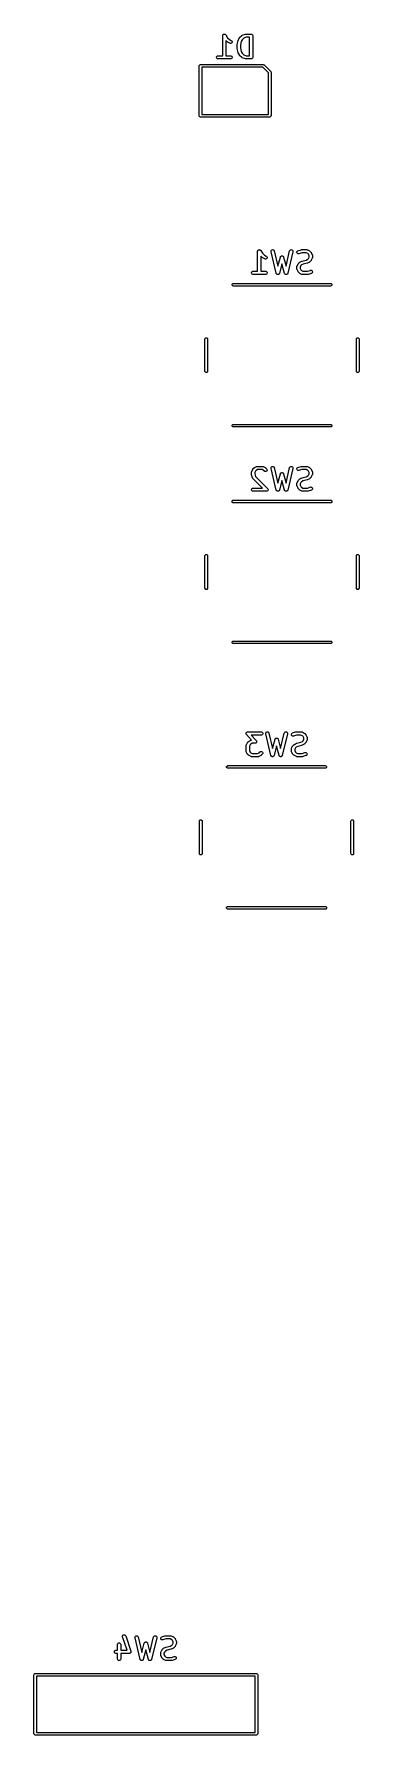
# Model space of a CAD drawing. Header units: inches. Extents: x 1.92 to 2.51, y -4.47 to -1.38.
import ezdxf

# ---------------------------------------------------------------- set-up
doc = ezdxf.new("R2010")
doc.units = ezdxf.units.IN
doc.header["$MEASUREMENT"] = 0
doc.layers.add('B.Silkscreen', color=31, linetype='CONTINUOUS', true_color=0xe8b2a7)

msp = doc.modelspace()

# ---------------------------------------------------------------- linework, layer by layer
at = {"layer": 'B.Silkscreen', "linetype": 'CONTINUOUS'}
for p, q in [((2.2642, -1.3776), (2.2643, -1.3773)), ((2.2642, -1.3781), (2.2642, -1.3776)), ((2.2642, -1.4146), (2.2642, -1.3781)), ((2.2642, -1.3781), (2.2642, -1.3781)), ((2.2642, -1.3781), (2.2642, -1.3781)), ((2.2642, -1.3781), (2.2642, -1.3781)), ((2.2643, -1.3773), (2.2644, -1.377)), ((2.2644, -1.377), (2.2646, -1.3768)), ((2.2646, -1.3768), (2.2647, -1.3765)), ((2.2647, -1.3765), (2.2649, -1.3763)), ((2.2649, -1.3763), (2.265, -1.3761)), ((2.265, -1.3761), (2.2653, -1.3759)), ((2.2653, -1.3759), (2.2655, -1.3757)), ((2.2655, -1.3757), (2.2658, -1.3756)), ((2.2658, -1.3756), (2.266, -1.3754)), ((2.266, -1.3754), (2.2663, -1.3754)), ((2.2663, -1.3754), (2.2665, -1.3752)), ((2.2665, -1.3752), (2.2668, -1.3752)), ((2.2668, -1.3752), (2.2671, -1.3752)), ((2.2671, -1.3752), (2.2674, -1.3752)), ((2.2674, -1.3752), (2.2677, -1.3752)), ((2.2677, -1.3752), (2.268, -1.3754)), ((2.268, -1.3754), (2.2683, -1.3754)), ((2.2683, -1.3754), (2.2685, -1.3756)), ((2.2685, -1.3756), (2.2688, -1.3757)), ((2.2688, -1.3757), (2.269, -1.3759)), ((2.269, -1.3759), (2.2692, -1.3761)), ((2.2692, -1.3761), (2.2696, -1.3765)), ((2.2696, -1.3765), (2.2696, -1.3765)), ((2.2696, -1.3765), (2.2696, -1.3765)), ((2.2696, -1.3765), (2.2696, -1.3765)), ((2.2696, -1.3765), (2.2732, -1.3819)), ((2.2725, -1.3896), (2.2701, -1.3871)), ((2.2701, -1.3871), (2.2701, -1.4146)), ((2.2728, -1.3898), (2.2725, -1.3896)), ((2.2729, -1.3899), (2.2728, -1.3898)), ((2.2728, -1.3898), (2.2728, -1.3898)), ((2.273, -1.39), (2.2729, -1.3899)), ((2.2731, -1.39), (2.273, -1.39)), ((2.2733, -1.3902), (2.2731, -1.39)), ((2.2732, -1.3819), (2.2764, -1.3851)), ((2.2771, -1.392), (2.2733, -1.3902)), ((2.2764, -1.3851), (2.2797, -1.3868)), ((2.2797, -1.3868), (2.2802, -1.3871)), ((2.2802, -1.3871), (2.2809, -1.3879)), ((2.2812, -1.3902), (2.2807, -1.3912)), ((2.2809, -1.3879), (2.2813, -1.389)), ((2.2813, -1.389), (2.2812, -1.3902)), ((2.2905, -1.3943), (2.2924, -1.3868)), ((2.2924, -1.3867), (2.2925, -1.3865)), ((2.2924, -1.3868), (2.2924, -1.3867)), ((2.2924, -1.3868), (2.2924, -1.3868)), ((2.2925, -1.3865), (2.2926, -1.3863)), ((2.2926, -1.3862), (2.2945, -1.3824)), ((2.2926, -1.3863), (2.2926, -1.3862)), ((2.2926, -1.3862), (2.2926, -1.3862)), ((2.2945, -1.3824), (2.2946, -1.3822)), ((2.2946, -1.3822), (2.2947, -1.3821)), ((2.2947, -1.3821), (2.2947, -1.382)), ((2.2947, -1.382), (2.2948, -1.382)), ((2.2948, -1.3819), (2.295, -1.3817)), ((2.2948, -1.382), (2.2948, -1.3819)), ((2.295, -1.3817), (2.2988, -1.3779)), ((2.298, -1.3885), (2.2963, -1.3954)), ((2.2995, -1.3855), (2.298, -1.3885)), ((2.2988, -1.3779), (2.2992, -1.3776)), ((2.2992, -1.3776), (2.2993, -1.3775)), ((2.2993, -1.3775), (2.2994, -1.3775)), ((2.2994, -1.3775), (2.2999, -1.3772)), ((2.3025, -1.3826), (2.2995, -1.3855)), ((2.2999, -1.3772), (2.3056, -1.3753)), ((2.307, -1.3811), (2.3025, -1.3826)), ((2.3056, -1.3753), (2.3058, -1.3753)), ((2.3058, -1.3753), (2.3059, -1.3752)), ((2.3059, -1.3752), (2.306, -1.3752)), ((2.306, -1.3752), (2.3061, -1.3752)), ((2.3061, -1.3752), (2.3062, -1.3752)), ((2.3062, -1.3752), (2.3065, -1.3752)), ((2.3065, -1.3752), (2.3159, -1.3752)), ((2.3129, -1.3811), (2.307, -1.3811)), ((2.3129, -1.4146), (2.3129, -1.3811)), ((2.3159, -1.3752), (2.3164, -1.3752)), ((2.3164, -1.3752), (2.3175, -1.3757)), ((2.3175, -1.3757), (2.3183, -1.3765)), ((2.3183, -1.3765), (2.3188, -1.3776)), ((2.3188, -1.3776), (2.3188, -1.3781)), ((2.3188, -1.3781), (2.3188, -1.4175)), ((2.253, -1.4169), (2.2534, -1.4159)), ((2.253, -1.4181), (2.253, -1.4169)), ((2.2534, -1.4192), (2.253, -1.4181)), ((2.2534, -1.4159), (2.2542, -1.4151)), ((2.2542, -1.42), (2.2534, -1.4192)), ((2.2542, -1.4151), (2.2553, -1.4146)), ((2.2553, -1.4204), (2.2542, -1.42)), ((2.2553, -1.4146), (2.2559, -1.4146)), ((2.2559, -1.4205), (2.2553, -1.4204)), ((2.2559, -1.4146), (2.2642, -1.4146)), ((2.2784, -1.4205), (2.2559, -1.4205)), ((2.2701, -1.4146), (2.2784, -1.4146)), ((2.2776, -1.3922), (2.2771, -1.392)), ((2.2787, -1.3923), (2.2776, -1.3922)), ((2.2784, -1.4146), (2.279, -1.4146)), ((2.279, -1.4204), (2.2784, -1.4205)), ((2.2798, -1.392), (2.2787, -1.3923)), ((2.279, -1.4146), (2.28, -1.4151)), ((2.28, -1.42), (2.279, -1.4204)), ((2.2807, -1.3912), (2.2798, -1.392)), ((2.28, -1.4151), (2.2808, -1.4159)), ((2.2808, -1.4192), (2.28, -1.42)), ((2.2808, -1.4159), (2.2813, -1.4169)), ((2.2813, -1.4181), (2.2808, -1.4192)), ((2.2813, -1.4169), (2.2813, -1.4181)), ((2.2904, -1.3949), (2.2905, -1.3947)), ((2.2904, -1.395), (2.2904, -1.3949)), ((2.2904, -1.3949), (2.2904, -1.3949)), ((2.2904, -1.4006), (2.2904, -1.395)), ((2.2904, -1.4007), (2.2904, -1.4006)), ((2.2904, -1.4008), (2.2904, -1.4007)), ((2.2905, -1.401), (2.2904, -1.4008)), ((2.2905, -1.3944), (2.2905, -1.3943)), ((2.2905, -1.3947), (2.2905, -1.3944)), ((2.2905, -1.3944), (2.2905, -1.3944)), ((2.2905, -1.4012), (2.2905, -1.401)), ((2.2905, -1.4013), (2.2905, -1.4012)), ((2.2905, -1.4014), (2.2905, -1.4013)), ((2.2924, -1.4089), (2.2905, -1.4014)), ((2.2925, -1.4092), (2.2924, -1.4089)), ((2.2924, -1.4089), (2.2924, -1.4089)), ((2.2924, -1.4089), (2.2924, -1.4089)), ((2.2926, -1.4094), (2.2925, -1.4092)), ((2.2926, -1.4095), (2.2926, -1.4094)), ((2.2926, -1.4094), (2.2926, -1.4094)), ((2.2945, -1.4132), (2.2926, -1.4095)), ((2.2946, -1.4135), (2.2945, -1.4132)), ((2.2947, -1.4135), (2.2946, -1.4135)), ((2.2947, -1.4136), (2.2947, -1.4135)), ((2.2948, -1.4137), (2.2947, -1.4136)), ((2.295, -1.414), (2.2948, -1.4137)), ((2.2948, -1.4137), (2.2948, -1.4137)), ((2.2988, -1.4177), (2.295, -1.414)), ((2.2963, -1.3954), (2.2963, -1.4003)), ((2.2963, -1.4003), (2.298, -1.4071)), ((2.298, -1.4071), (2.2995, -1.4101)), ((2.2992, -1.4181), (2.2988, -1.4177)), ((2.2993, -1.4181), (2.2992, -1.4181)), ((2.2994, -1.4182), (2.2993, -1.4181)), ((2.2999, -1.4184), (2.2994, -1.4182)), ((2.2995, -1.4101), (2.3025, -1.4131)), ((2.3056, -1.4203), (2.2999, -1.4184)), ((2.3025, -1.4131), (2.307, -1.4146)), ((2.3058, -1.4204), (2.3056, -1.4203)), ((2.3059, -1.4204), (2.3058, -1.4204)), ((2.306, -1.4204), (2.3059, -1.4204)), ((2.3061, -1.4204), (2.306, -1.4204)), ((2.3062, -1.4204), (2.3061, -1.4204)), ((2.3065, -1.4205), (2.3062, -1.4204)), ((2.3159, -1.4205), (2.3065, -1.4205)), ((2.307, -1.4146), (2.3129, -1.4146)), ((2.3164, -1.4204), (2.3159, -1.4205)), ((2.3175, -1.42), (2.3164, -1.4204)), ((2.3183, -1.4192), (2.3175, -1.42)), ((2.3188, -1.4181), (2.3183, -1.4192)), ((2.3188, -1.4175), (2.3188, -1.4181)), ((2.2215, -1.4331), (2.2216, -1.4322)), ((2.2215, -1.5236), (2.2215, -1.4331)), ((2.2216, -1.4322), (2.2229, -1.4309)), ((2.2229, -1.4309), (2.2238, -1.4307)), ((2.2238, -1.4307), (2.338, -1.4307)), ((2.2262, -1.4354), (2.2262, -1.5213)), ((2.337, -1.4354), (2.2262, -1.4354)), ((2.3474, -1.4459), (2.337, -1.4354)), ((2.338, -1.4307), (2.3389, -1.4309)), ((2.3389, -1.4309), (2.3397, -1.4314)), ((2.3397, -1.4314), (2.3515, -1.4432)), ((2.3474, -1.5213), (2.3474, -1.4459)), ((2.3515, -1.4432), (2.352, -1.444)), ((2.352, -1.444), (2.3522, -1.4449)), ((2.3522, -1.4449), (2.3522, -1.5236)), ((2.2216, -1.5245), (2.2215, -1.5236)), ((2.2229, -1.5258), (2.2216, -1.5245)), ((2.2238, -1.526), (2.2229, -1.5258)), ((2.3498, -1.526), (2.2238, -1.526)), ((2.2262, -1.5213), (2.3474, -1.5213)), ((2.3507, -1.5258), (2.3498, -1.526)), ((2.352, -1.5245), (2.3507, -1.5258)), ((2.3522, -1.5236), (2.352, -1.5245)), ((2.3278, -1.8063), (2.3278, -1.7699)), ((2.3278, -1.7699), (2.3278, -1.7699)), ((2.3278, -1.7699), (2.3278, -1.7699)), ((2.3278, -1.7699), (2.3278, -1.7699)), ((2.3279, -1.7693), (2.328, -1.769)), ((2.3278, -1.7699), (2.3279, -1.7693)), ((2.328, -1.769), (2.3281, -1.7687)), ((2.3281, -1.7687), (2.3282, -1.7685)), ((2.3282, -1.7685), (2.3283, -1.7682)), ((2.3283, -1.7682), (2.3286, -1.768)), ((2.3286, -1.768), (2.3287, -1.7678)), ((2.3287, -1.7678), (2.329, -1.7676)), ((2.329, -1.7676), (2.3292, -1.7674)), ((2.3292, -1.7674), (2.3294, -1.7673)), ((2.3294, -1.7673), (2.3297, -1.7671)), ((2.3297, -1.7671), (2.33, -1.7671)), ((2.33, -1.7671), (2.3302, -1.767)), ((2.3302, -1.767), (2.3305, -1.767)), ((2.3305, -1.767), (2.3308, -1.7669)), ((2.3308, -1.7669), (2.3311, -1.767)), ((2.3311, -1.767), (2.3314, -1.767)), ((2.3314, -1.767), (2.3316, -1.7671)), ((2.3316, -1.7671), (2.3319, -1.7671)), ((2.3319, -1.7671), (2.3322, -1.7673)), ((2.3322, -1.7673), (2.3324, -1.7674)), ((2.3324, -1.7674), (2.3326, -1.7676)), ((2.3326, -1.7676), (2.3329, -1.7678)), ((2.3329, -1.7678), (2.3333, -1.7682)), ((2.3333, -1.7682), (2.3333, -1.7682)), ((2.3333, -1.7682), (2.3333, -1.7682)), ((2.3333, -1.7682), (2.3333, -1.7682)), ((2.3333, -1.7682), (2.3368, -1.7736)), ((2.3362, -1.7813), (2.3338, -1.7789)), ((2.3338, -1.7789), (2.3338, -1.8063)), ((2.3364, -1.7815), (2.3362, -1.7813)), ((2.3365, -1.7816), (2.3364, -1.7815)), ((2.3366, -1.7816), (2.3365, -1.7816)), ((2.3367, -1.7817), (2.3366, -1.7816)), ((2.337, -1.7819), (2.3367, -1.7817)), ((2.3367, -1.7817), (2.3367, -1.7817)), ((2.3368, -1.7736), (2.3401, -1.7768)), ((2.3407, -1.7838), (2.337, -1.7819)), ((2.3401, -1.7768), (2.3434, -1.7785)), ((2.3413, -1.784), (2.3407, -1.7838)), ((2.3424, -1.7841), (2.3413, -1.784)), ((2.3435, -1.7837), (2.3424, -1.7841)), ((2.3434, -1.7785), (2.3439, -1.7788)), ((2.3444, -1.7829), (2.3435, -1.7837)), ((2.3439, -1.7788), (2.3446, -1.7797)), ((2.3449, -1.7819), (2.3444, -1.7829)), ((2.3446, -1.7797), (2.345, -1.7808)), ((2.345, -1.7808), (2.3449, -1.7819)), ((2.3522, -1.77), (2.3524, -1.7688)), ((2.3523, -1.7706), (2.3522, -1.77)), ((2.3617, -1.8099), (2.3523, -1.7706)), ((2.3524, -1.7688), (2.353, -1.7679)), ((2.353, -1.7679), (2.3539, -1.7672)), ((2.3539, -1.7672), (2.3551, -1.7669)), ((2.3551, -1.7669), (2.3562, -1.7671)), ((2.3562, -1.7671), (2.3572, -1.7677)), ((2.3572, -1.7677), (2.3579, -1.7686)), ((2.3579, -1.7686), (2.358, -1.7692)), ((2.358, -1.7692), (2.3647, -1.7972)), ((2.3647, -1.7972), (2.3692, -1.7804)), ((2.3692, -1.7804), (2.3692, -1.7802)), ((2.3692, -1.7802), (2.3693, -1.7802)), ((2.3693, -1.7801), (2.3694, -1.7798)), ((2.3693, -1.7802), (2.3693, -1.7801)), ((2.3694, -1.7798), (2.3696, -1.7795)), ((2.3696, -1.7795), (2.3698, -1.7792)), ((2.3698, -1.7792), (2.37, -1.7791)), ((2.37, -1.7791), (2.3701, -1.7789)), ((2.3701, -1.7789), (2.3704, -1.7787)), ((2.3704, -1.7787), (2.3707, -1.7785)), ((2.3707, -1.7785), (2.3709, -1.7784)), ((2.3709, -1.7784), (2.3711, -1.7783)), ((2.3711, -1.7783), (2.3715, -1.7783)), ((2.3715, -1.7783), (2.3719, -1.7782)), ((2.3719, -1.7782), (2.372, -1.7782)), ((2.372, -1.7782), (2.3722, -1.7782)), ((2.3722, -1.7782), (2.3726, -1.7783)), ((2.3726, -1.7783), (2.373, -1.7783)), ((2.373, -1.7783), (2.3732, -1.7784)), ((2.3732, -1.7784), (2.3733, -1.7785)), ((2.3733, -1.7785), (2.3737, -1.7787)), ((2.3737, -1.7787), (2.374, -1.7789)), ((2.374, -1.7789), (2.3741, -1.7791)), ((2.3741, -1.7791), (2.3743, -1.7792)), ((2.3743, -1.7792), (2.3745, -1.7795)), ((2.3745, -1.7795), (2.3747, -1.7798)), ((2.3747, -1.7798), (2.3748, -1.7801)), ((2.3748, -1.7801), (2.3748, -1.7802)), ((2.3748, -1.7802), (2.3748, -1.7802)), ((2.3748, -1.7802), (2.3749, -1.7804)), ((2.3749, -1.7804), (2.3794, -1.7972)), ((2.3794, -1.7972), (2.386, -1.7692)), ((2.3918, -1.7706), (2.3824, -1.8099)), ((2.386, -1.7692), (2.3862, -1.7686)), ((2.3862, -1.7686), (2.3869, -1.7677)), ((2.3869, -1.7677), (2.3879, -1.7671)), ((2.3879, -1.7671), (2.389, -1.7669)), ((2.389, -1.7669), (2.3902, -1.7672)), ((2.3902, -1.7672), (2.3911, -1.7679)), ((2.3911, -1.7679), (2.3917, -1.7688)), ((2.3917, -1.7688), (2.3919, -1.77)), ((2.3919, -1.77), (2.3918, -1.7706)), ((2.3991, -1.7721), (2.3992, -1.771)), ((2.3995, -1.7732), (2.3991, -1.7721)), ((2.3992, -1.771), (2.3997, -1.7699)), ((2.4002, -1.7741), (2.3995, -1.7732)), ((2.3997, -1.7699), (2.4006, -1.7692)), ((2.4013, -1.7746), (2.4002, -1.7741)), ((2.4006, -1.7692), (2.4011, -1.7689)), ((2.4011, -1.7689), (2.4067, -1.7671)), ((2.4024, -1.7747), (2.4013, -1.7746)), ((2.4016, -1.7924), (2.4018, -1.7922)), ((2.4018, -1.7922), (2.4037, -1.7903)), ((2.403, -1.7746), (2.4024, -1.7747)), ((2.4081, -1.7728), (2.403, -1.7746)), ((2.4037, -1.7903), (2.4039, -1.7901)), ((2.4039, -1.7901), (2.404, -1.79)), ((2.404, -1.79), (2.4041, -1.79)), ((2.4041, -1.79), (2.4042, -1.7899)), ((2.4042, -1.7899), (2.4045, -1.7897)), ((2.4042, -1.7899), (2.4042, -1.7899)), ((2.4045, -1.7897), (2.4082, -1.7879)), ((2.4067, -1.7671), (2.407, -1.767)), ((2.407, -1.767), (2.4071, -1.767)), ((2.4071, -1.767), (2.4072, -1.767)), ((2.4072, -1.767), (2.4073, -1.7669)), ((2.4073, -1.7669), (2.4074, -1.767)), ((2.4074, -1.767), (2.4077, -1.7669)), ((2.4077, -1.7669), (2.417, -1.7669)), ((2.4163, -1.7728), (2.4081, -1.7728)), ((2.4082, -1.7879), (2.4083, -1.7878)), ((2.4083, -1.7878), (2.4085, -1.7877)), ((2.4083, -1.7878), (2.4083, -1.7878)), ((2.4085, -1.7877), (2.4088, -1.7876)), ((2.4088, -1.7876), (2.416, -1.7858)), ((2.4088, -1.7876), (2.4088, -1.7876)), ((2.4088, -1.7876), (2.4088, -1.7876)), ((2.4178, -1.7915), (2.4106, -1.7933)), ((2.416, -1.7858), (2.419, -1.7843)), ((2.419, -1.7742), (2.4163, -1.7728)), ((2.417, -1.7669), (2.4176, -1.767)), ((2.4176, -1.767), (2.4177, -1.767)), ((2.4177, -1.767), (2.4178, -1.767)), ((2.4178, -1.767), (2.4184, -1.7672)), ((2.4181, -1.7914), (2.4178, -1.7915)), ((2.4178, -1.7915), (2.4178, -1.7915)), ((2.4178, -1.7915), (2.4178, -1.7915)), ((2.4183, -1.7913), (2.4181, -1.7914)), ((2.4184, -1.7913), (2.4183, -1.7913)), ((2.4183, -1.7913), (2.4183, -1.7913)), ((2.4184, -1.7672), (2.4221, -1.7691)), ((2.4221, -1.7894), (2.4184, -1.7913)), ((2.4202, -1.7754), (2.419, -1.7742)), ((2.419, -1.7843), (2.4202, -1.7831)), ((2.4216, -1.7781), (2.4202, -1.7754)), ((2.4202, -1.7831), (2.4216, -1.7804)), ((2.4216, -1.7804), (2.4216, -1.7781)), ((2.4221, -1.7691), (2.4224, -1.7693)), ((2.4224, -1.7892), (2.4221, -1.7894)), ((2.4224, -1.7693), (2.4224, -1.7693)), ((2.4224, -1.7693), (2.4225, -1.7694)), ((2.4225, -1.7891), (2.4224, -1.7892)), ((2.4224, -1.7892), (2.4224, -1.7892)), ((2.4225, -1.7694), (2.4226, -1.7694)), ((2.4226, -1.7891), (2.4225, -1.7891)), ((2.4226, -1.7694), (2.4227, -1.7695)), ((2.4227, -1.789), (2.4226, -1.7891)), ((2.4227, -1.7695), (2.4229, -1.7697)), ((2.4229, -1.7888), (2.4227, -1.789)), ((2.4229, -1.7697), (2.4248, -1.7715)), ((2.4248, -1.787), (2.4229, -1.7888)), ((2.4248, -1.7715), (2.4249, -1.7718)), ((2.4249, -1.7867), (2.4248, -1.787)), ((2.4249, -1.7718), (2.425, -1.7718)), ((2.425, -1.7867), (2.4249, -1.7867)), ((2.425, -1.7718), (2.4251, -1.7719)), ((2.4251, -1.7866), (2.425, -1.7867)), ((2.4251, -1.7719), (2.4251, -1.772)), ((2.4251, -1.772), (2.4252, -1.7721)), ((2.4252, -1.7864), (2.4251, -1.7865)), ((2.4251, -1.7865), (2.4251, -1.7866)), ((2.4252, -1.7721), (2.4253, -1.7723)), ((2.4253, -1.7862), (2.4252, -1.7864)), ((2.4253, -1.7723), (2.4272, -1.7761)), ((2.4272, -1.7824), (2.4253, -1.7862)), ((2.4272, -1.7761), (2.4274, -1.7766)), ((2.4274, -1.7819), (2.4272, -1.7824)), ((2.4274, -1.7766), (2.4274, -1.7767)), ((2.4274, -1.7767), (2.4274, -1.7768)), ((2.4274, -1.7768), (2.4275, -1.7774)), ((2.4275, -1.7811), (2.4274, -1.7817)), ((2.4274, -1.7817), (2.4274, -1.7818)), ((2.4274, -1.7818), (2.4274, -1.7819)), ((2.4275, -1.7774), (2.4275, -1.7811)), ((2.3167, -1.8087), (2.3171, -1.8076)), ((2.3167, -1.8098), (2.3167, -1.8087)), ((2.3171, -1.8109), (2.3167, -1.8098)), ((2.3171, -1.8076), (2.3179, -1.8068)), ((2.3179, -1.8117), (2.3171, -1.8109)), ((2.3179, -1.8068), (2.319, -1.8063)), ((2.319, -1.8121), (2.3179, -1.8117)), ((2.319, -1.8063), (2.3196, -1.8063)), ((2.3196, -1.8122), (2.319, -1.8121)), ((2.3196, -1.8063), (2.3278, -1.8063)), ((2.3421, -1.8122), (2.3196, -1.8122)), ((2.3338, -1.8063), (2.3421, -1.8063)), ((2.3421, -1.8063), (2.3426, -1.8063)), ((2.3426, -1.8121), (2.3421, -1.8122)), ((2.3426, -1.8063), (2.3437, -1.8068)), ((2.3437, -1.8117), (2.3426, -1.8121)), ((2.3437, -1.8068), (2.3445, -1.8076)), ((2.3445, -1.8109), (2.3437, -1.8117)), ((2.3445, -1.8076), (2.3449, -1.8087)), ((2.3449, -1.8098), (2.3445, -1.8109)), ((2.3449, -1.8087), (2.3449, -1.8098)), ((2.3617, -1.8101), (2.3617, -1.8099)), ((2.3618, -1.8102), (2.3617, -1.8101)), ((2.3618, -1.8103), (2.3618, -1.8102)), ((2.3619, -1.8105), (2.3618, -1.8103)), ((2.3621, -1.8108), (2.3619, -1.8105)), ((2.3623, -1.8112), (2.3621, -1.8108)), ((2.3625, -1.8113), (2.3623, -1.8112)), ((2.3625, -1.8114), (2.3625, -1.8113)), ((2.3629, -1.8116), (2.3625, -1.8114)), ((2.3632, -1.8119), (2.3629, -1.8116)), ((2.3634, -1.8119), (2.3632, -1.8119)), ((2.3635, -1.812), (2.3634, -1.8119)), ((2.3639, -1.8121), (2.3635, -1.812)), ((2.3644, -1.8122), (2.3639, -1.8121)), ((2.3645, -1.8122), (2.3644, -1.8122)), ((2.3647, -1.8122), (2.3645, -1.8122)), ((2.3651, -1.8121), (2.3647, -1.8122)), ((2.3655, -1.812), (2.3651, -1.8121)), ((2.3656, -1.812), (2.3655, -1.812)), ((2.3658, -1.8119), (2.3656, -1.812)), ((2.3661, -1.8117), (2.3658, -1.8119)), ((2.3665, -1.8115), (2.3661, -1.8117)), ((2.3666, -1.8113), (2.3665, -1.8115)), ((2.3667, -1.8113), (2.3666, -1.8113)), ((2.3669, -1.8109), (2.3667, -1.8113)), ((2.3672, -1.8105), (2.3669, -1.8109)), ((2.3673, -1.8103), (2.3672, -1.8105)), ((2.3674, -1.81), (2.3673, -1.8102)), ((2.3673, -1.8102), (2.3673, -1.8103)), ((2.3673, -1.8103), (2.3673, -1.8103)), ((2.372, -1.7926), (2.3674, -1.81)), ((2.3767, -1.81), (2.372, -1.7926)), ((2.3768, -1.8102), (2.3767, -1.81)), ((2.3768, -1.8103), (2.3768, -1.8102)), ((2.3769, -1.8105), (2.3768, -1.8103)), ((2.3768, -1.8103), (2.3768, -1.8103)), ((2.3772, -1.8109), (2.3769, -1.8105)), ((2.3774, -1.8113), (2.3772, -1.8109)), ((2.3775, -1.8113), (2.3774, -1.8113)), ((2.3776, -1.8115), (2.3775, -1.8113)), ((2.378, -1.8117), (2.3776, -1.8115)), ((2.3783, -1.8119), (2.378, -1.8117)), ((2.3785, -1.812), (2.3783, -1.8119)), ((2.3786, -1.812), (2.3785, -1.812)), ((2.379, -1.8121), (2.3786, -1.812)), ((2.3794, -1.8122), (2.379, -1.8121)), ((2.3796, -1.8122), (2.3794, -1.8122)), ((2.3797, -1.8122), (2.3796, -1.8122)), ((2.3802, -1.8121), (2.3797, -1.8122)), ((2.3806, -1.812), (2.3802, -1.8121)), ((2.3807, -1.8119), (2.3806, -1.812)), ((2.3808, -1.8119), (2.3807, -1.8119)), ((2.3812, -1.8116), (2.3808, -1.8119)), ((2.3816, -1.8114), (2.3812, -1.8116)), ((2.3818, -1.8112), (2.3816, -1.8113)), ((2.3816, -1.8113), (2.3816, -1.8114)), ((2.382, -1.8108), (2.3818, -1.8112)), ((2.3822, -1.8105), (2.382, -1.8108)), ((2.3823, -1.8103), (2.3822, -1.8105)), ((2.3824, -1.8101), (2.3823, -1.8102)), ((2.3823, -1.8102), (2.3823, -1.8103)), ((2.3824, -1.8099), (2.3824, -1.8101)), ((2.3991, -1.7974), (2.3992, -1.7973)), ((2.3991, -1.798), (2.3991, -1.7974)), ((2.3991, -1.8017), (2.3991, -1.798)), ((2.3991, -1.8023), (2.3991, -1.8017)), ((2.3992, -1.8024), (2.3991, -1.8023)), ((2.3992, -1.7972), (2.3994, -1.7967)), ((2.3992, -1.7973), (2.3992, -1.7972)), ((2.3992, -1.8025), (2.3992, -1.8024)), ((2.3994, -1.8031), (2.3992, -1.8025)), ((2.3994, -1.7967), (2.4013, -1.7929)), ((2.4013, -1.8068), (2.3994, -1.8031)), ((2.4013, -1.7929), (2.4014, -1.7927)), ((2.4014, -1.8071), (2.4013, -1.8068)), ((2.4014, -1.7927), (2.4015, -1.7926)), ((2.4015, -1.8071), (2.4014, -1.8071)), ((2.4015, -1.7925), (2.4016, -1.7924)), ((2.4015, -1.7926), (2.4015, -1.7925)), ((2.4015, -1.8072), (2.4015, -1.8071)), ((2.4016, -1.8073), (2.4015, -1.8072)), ((2.4016, -1.7924), (2.4016, -1.7924)), ((2.4016, -1.8074), (2.4016, -1.8073)), ((2.4018, -1.8076), (2.4016, -1.8074)), ((2.4037, -1.8095), (2.4018, -1.8076)), ((2.4039, -1.8096), (2.4037, -1.8095)), ((2.404, -1.8097), (2.4039, -1.8096)), ((2.4041, -1.8098), (2.404, -1.8097)), ((2.4042, -1.8098), (2.4041, -1.8098)), ((2.4042, -1.8099), (2.4042, -1.8098)), ((2.4045, -1.81), (2.4042, -1.8099)), ((2.4082, -1.8119), (2.4045, -1.81)), ((2.4063, -1.796), (2.405, -1.7987)), ((2.405, -1.7987), (2.405, -1.801)), ((2.405, -1.801), (2.4063, -1.8037)), ((2.4075, -1.7948), (2.4063, -1.796)), ((2.4063, -1.8037), (2.4075, -1.8049)), ((2.4106, -1.7933), (2.4075, -1.7948)), ((2.4075, -1.8049), (2.4102, -1.8063)), ((2.4088, -1.8121), (2.4082, -1.8119)), ((2.4089, -1.8121), (2.4088, -1.8121)), ((2.409, -1.8121), (2.4089, -1.8121)), ((2.4095, -1.8122), (2.409, -1.8121)), ((2.4189, -1.8122), (2.4095, -1.8122)), ((2.4102, -1.8063), (2.4184, -1.8063)), ((2.4184, -1.8063), (2.4236, -1.8046)), ((2.4192, -1.8122), (2.4189, -1.8122)), ((2.4193, -1.8122), (2.4192, -1.8122)), ((2.4194, -1.8122), (2.4193, -1.8122)), ((2.4195, -1.8121), (2.4194, -1.8122)), ((2.4196, -1.8121), (2.4195, -1.8121)), ((2.4199, -1.812), (2.4196, -1.8121)), ((2.4255, -1.8102), (2.4199, -1.812)), ((2.4236, -1.8046), (2.4242, -1.8044)), ((2.4242, -1.8044), (2.4253, -1.8045)), ((2.4253, -1.8045), (2.4264, -1.805)), ((2.426, -1.8099), (2.4255, -1.8102)), ((2.4269, -1.8092), (2.426, -1.8099)), ((2.4264, -1.805), (2.4271, -1.8059)), ((2.4274, -1.8081), (2.4269, -1.8092)), ((2.4271, -1.8059), (2.4275, -1.807)), ((2.4275, -1.807), (2.4274, -1.8081)), ((2.2813, -1.8298), (2.2826, -1.8285)), ((2.2813, -1.8316), (2.2813, -1.8298)), ((2.2826, -1.8329), (2.2813, -1.8316)), ((2.2826, -1.8285), (2.2835, -1.8283)), ((2.2835, -1.8331), (2.2826, -1.8329)), ((2.2835, -1.8283), (2.4606, -1.8283)), ((2.4606, -1.8331), (2.2835, -1.8331)), ((2.4606, -1.8283), (2.4615, -1.8285)), ((2.4615, -1.8329), (2.4606, -1.8331)), ((2.4615, -1.8285), (2.4628, -1.8298)), ((2.4628, -1.8316), (2.4615, -1.8329)), ((2.4628, -1.8298), (2.4628, -1.8316)), ((2.2319, -1.9291), (2.2321, -1.9282)), ((2.2319, -1.9882), (2.2319, -1.9291)), ((2.2321, -1.9282), (2.2333, -1.927)), ((2.2333, -1.927), (2.2352, -1.927)), ((2.2352, -1.927), (2.2364, -1.9282)), ((2.2364, -1.9282), (2.2366, -1.9291)), ((2.2366, -1.9291), (2.2366, -1.9882)), ((2.5075, -1.9291), (2.5077, -1.9282)), ((2.5075, -1.9882), (2.5075, -1.9291)), ((2.5077, -1.9282), (2.5089, -1.927)), ((2.5089, -1.927), (2.5107, -1.927)), ((2.5107, -1.927), (2.512, -1.9282)), ((2.512, -1.9282), (2.5122, -1.9291)), ((2.5122, -1.9291), (2.5122, -1.9882)), ((2.2321, -1.9891), (2.2319, -1.9882)), ((2.2333, -1.9904), (2.2321, -1.9891)), ((2.2352, -1.9904), (2.2333, -1.9904)), ((2.2364, -1.9891), (2.2352, -1.9904)), ((2.2366, -1.9882), (2.2364, -1.9891)), ((2.5077, -1.9891), (2.5075, -1.9882)), ((2.5089, -1.9904), (2.5077, -1.9891)), ((2.5107, -1.9904), (2.5089, -1.9904)), ((2.512, -1.9891), (2.5107, -1.9904)), ((2.5122, -1.9882), (2.512, -1.9891)), ((2.2813, -2.0857), (2.2826, -2.0844)), ((2.2813, -2.0875), (2.2813, -2.0857)), ((2.2826, -2.0888), (2.2813, -2.0875)), ((2.2826, -2.0844), (2.2835, -2.0843)), ((2.2835, -2.089), (2.2826, -2.0888)), ((2.2835, -2.0843), (2.4606, -2.0843)), ((2.4606, -2.089), (2.2835, -2.089)), ((2.4606, -2.0843), (2.4615, -2.0844)), ((2.4615, -2.0888), (2.4606, -2.089)), ((2.4615, -2.0844), (2.4628, -2.0857)), ((2.4628, -2.0875), (2.4615, -2.0888)), ((2.4628, -2.0857), (2.4628, -2.0875)), ((2.3215, -2.1631), (2.3216, -2.1631)), ((2.3216, -2.1631), (2.3217, -2.163)), ((2.3217, -2.163), (2.322, -2.1628)), ((2.3217, -2.163), (2.3217, -2.163)), ((2.322, -2.1628), (2.3257, -2.1609)), ((2.3257, -2.1609), (2.3263, -2.1607)), ((2.3263, -2.1607), (2.3264, -2.1607)), ((2.3264, -2.1607), (2.3265, -2.1607)), ((2.3265, -2.1607), (2.3271, -2.1606)), ((2.3271, -2.1606), (2.3364, -2.1606)), ((2.3364, -2.1606), (2.337, -2.1607)), ((2.337, -2.1607), (2.3371, -2.1607)), ((2.3371, -2.1607), (2.3372, -2.1607)), ((2.3372, -2.1607), (2.3377, -2.1609)), ((2.3377, -2.1609), (2.3415, -2.1628)), ((2.3415, -2.1628), (2.3417, -2.163)), ((2.3417, -2.163), (2.3418, -2.163)), ((2.3418, -2.163), (2.3419, -2.1631)), ((2.3419, -2.1631), (2.342, -2.1631)), ((2.3522, -2.1637), (2.3524, -2.1625)), ((2.3524, -2.1625), (2.353, -2.1616)), ((2.353, -2.1616), (2.3539, -2.1609)), ((2.3539, -2.1609), (2.3551, -2.1606)), ((2.3551, -2.1606), (2.3562, -2.1608)), ((2.3562, -2.1608), (2.3572, -2.1614)), ((2.3572, -2.1614), (2.3579, -2.1623)), ((2.3579, -2.1623), (2.358, -2.1629)), ((2.358, -2.1629), (2.3647, -2.1909)), ((2.3794, -2.1909), (2.386, -2.1629)), ((2.386, -2.1629), (2.3862, -2.1623)), ((2.3862, -2.1623), (2.3869, -2.1614)), ((2.3869, -2.1614), (2.3879, -2.1608)), ((2.3879, -2.1608), (2.389, -2.1606)), ((2.389, -2.1606), (2.3902, -2.1609)), ((2.3902, -2.1609), (2.3911, -2.1616)), ((2.3911, -2.1616), (2.3917, -2.1625)), ((2.3917, -2.1625), (2.3919, -2.1637)), ((2.3997, -2.1636), (2.4006, -2.1629)), ((2.4006, -2.1629), (2.4011, -2.1626)), ((2.4011, -2.1626), (2.4067, -2.1608)), ((2.4067, -2.1608), (2.407, -2.1607)), ((2.407, -2.1607), (2.4071, -2.1607)), ((2.4071, -2.1607), (2.4072, -2.1607)), ((2.4072, -2.1607), (2.4073, -2.1606)), ((2.4073, -2.1606), (2.4074, -2.1607)), ((2.4074, -2.1607), (2.4077, -2.1606)), ((2.4077, -2.1606), (2.417, -2.1606)), ((2.417, -2.1606), (2.4176, -2.1607)), ((2.4176, -2.1607), (2.4177, -2.1607)), ((2.4177, -2.1607), (2.4178, -2.1607)), ((2.4178, -2.1607), (2.4184, -2.1609)), ((2.4184, -2.1609), (2.4221, -2.1628)), ((2.4221, -2.1628), (2.4224, -2.163)), ((2.4224, -2.163), (2.4224, -2.163)), ((2.4224, -2.163), (2.4225, -2.1631)), ((2.4225, -2.1631), (2.4226, -2.1631)), ((2.3166, -2.1711), (2.3167, -2.1705)), ((2.3166, -2.1748), (2.3166, -2.1711)), ((2.3166, -2.1751), (2.3166, -2.1748)), ((2.3166, -2.1752), (2.3166, -2.1751)), ((2.3166, -2.1753), (2.3166, -2.1752)), ((2.3167, -2.1754), (2.3166, -2.1753)), ((2.3167, -2.1703), (2.3169, -2.1698)), ((2.3167, -2.1704), (2.3167, -2.1703)), ((2.3167, -2.1705), (2.3167, -2.1704)), ((2.3167, -2.1755), (2.3167, -2.1754)), ((2.3168, -2.1758), (2.3167, -2.1755)), ((2.3186, -2.1814), (2.3168, -2.1758)), ((2.3169, -2.1698), (2.3188, -2.166)), ((2.3189, -2.1819), (2.3186, -2.1814)), ((2.3188, -2.166), (2.3189, -2.1658)), ((2.3189, -2.1658), (2.319, -2.1657)), ((2.3189, -2.182), (2.3189, -2.1819)), ((2.319, -2.1821), (2.3189, -2.182)), ((2.319, -2.1656), (2.3191, -2.1655)), ((2.319, -2.1657), (2.319, -2.1656)), ((2.3193, -2.1825), (2.319, -2.1821)), ((2.3191, -2.1655), (2.3192, -2.1655)), ((2.3192, -2.1655), (2.3193, -2.1652)), ((2.3193, -2.1652), (2.3212, -2.1634)), ((2.3368, -2.2), (2.3193, -2.1825)), ((2.3212, -2.1634), (2.3214, -2.1632)), ((2.3214, -2.1632), (2.3215, -2.1631)), ((2.3239, -2.1691), (2.3225, -2.1718)), ((2.3225, -2.1718), (2.3225, -2.1743)), ((2.3225, -2.1743), (2.324, -2.1789)), ((2.3251, -2.1679), (2.3239, -2.1691)), ((2.324, -2.1789), (2.346, -2.2009)), ((2.3277, -2.1665), (2.3251, -2.1679)), ((2.3357, -2.1665), (2.3277, -2.1665)), ((2.3384, -2.1679), (2.3357, -2.1665)), ((2.34, -2.1694), (2.3384, -2.1679)), ((2.3404, -2.1698), (2.34, -2.1694)), ((2.3415, -2.1702), (2.3404, -2.1698)), ((2.3426, -2.1702), (2.3415, -2.1702)), ((2.342, -2.1631), (2.342, -2.1632)), ((2.342, -2.1632), (2.3423, -2.1634)), ((2.3423, -2.1634), (2.3441, -2.1652)), ((2.3437, -2.1698), (2.3426, -2.1702)), ((2.3445, -2.169), (2.3437, -2.1698)), ((2.3441, -2.1652), (2.3445, -2.1657)), ((2.3445, -2.1657), (2.3449, -2.1667)), ((2.3449, -2.1679), (2.3445, -2.169)), ((2.3449, -2.1667), (2.3449, -2.1679)), ((2.3523, -2.1643), (2.3522, -2.1637)), ((2.3617, -2.2036), (2.3523, -2.1643)), ((2.3647, -2.1909), (2.3692, -2.1741)), ((2.372, -2.1863), (2.3674, -2.2037)), ((2.3692, -2.1741), (2.3692, -2.1739)), ((2.3692, -2.1739), (2.3693, -2.1739)), ((2.3693, -2.1738), (2.3694, -2.1735)), ((2.3693, -2.1739), (2.3693, -2.1738)), ((2.3694, -2.1735), (2.3696, -2.1732)), ((2.3696, -2.1732), (2.3698, -2.1729)), ((2.3698, -2.1729), (2.37, -2.1728)), ((2.37, -2.1728), (2.3701, -2.1726)), ((2.3701, -2.1726), (2.3704, -2.1724)), ((2.3704, -2.1724), (2.3707, -2.1722)), ((2.3707, -2.1722), (2.3709, -2.1721)), ((2.3709, -2.1721), (2.3711, -2.172)), ((2.3711, -2.172), (2.3715, -2.172)), ((2.3715, -2.172), (2.3719, -2.1719)), ((2.3719, -2.1719), (2.372, -2.1719)), ((2.372, -2.1719), (2.3722, -2.1719)), ((2.3767, -2.2037), (2.372, -2.1863)), ((2.3722, -2.1719), (2.3726, -2.172)), ((2.3726, -2.172), (2.373, -2.172)), ((2.373, -2.172), (2.3732, -2.1721)), ((2.3732, -2.1721), (2.3733, -2.1722)), ((2.3733, -2.1722), (2.3737, -2.1724)), ((2.3737, -2.1724), (2.374, -2.1726)), ((2.374, -2.1726), (2.3741, -2.1728)), ((2.3741, -2.1728), (2.3743, -2.1729)), ((2.3743, -2.1729), (2.3745, -2.1732)), ((2.3745, -2.1732), (2.3747, -2.1735)), ((2.3747, -2.1735), (2.3748, -2.1738)), ((2.3748, -2.1738), (2.3748, -2.1739)), ((2.3748, -2.1739), (2.3748, -2.1739)), ((2.3748, -2.1739), (2.3749, -2.1741)), ((2.3749, -2.1741), (2.3794, -2.1909)), ((2.3918, -2.1643), (2.3824, -2.2036)), ((2.3919, -2.1637), (2.3918, -2.1643)), ((2.3991, -2.1658), (2.3992, -2.1647)), ((2.3995, -2.1669), (2.3991, -2.1658)), ((2.3991, -2.1911), (2.3992, -2.191)), ((2.3991, -2.1917), (2.3991, -2.1911)), ((2.3991, -2.1954), (2.3991, -2.1917)), ((2.3992, -2.1647), (2.3997, -2.1636)), ((2.3992, -2.1909), (2.3994, -2.1904)), ((2.3992, -2.191), (2.3992, -2.1909)), ((2.3994, -2.1904), (2.4013, -2.1866)), ((2.4002, -2.1678), (2.3995, -2.1669)), ((2.4013, -2.1683), (2.4002, -2.1678)), ((2.4024, -2.1684), (2.4013, -2.1683)), ((2.4013, -2.1866), (2.4014, -2.1864)), ((2.4014, -2.1864), (2.4015, -2.1863)), ((2.4015, -2.1862), (2.4016, -2.1861)), ((2.4015, -2.1863), (2.4015, -2.1862)), ((2.4016, -2.1861), (2.4018, -2.1859)), ((2.4016, -2.1861), (2.4016, -2.1861)), ((2.4018, -2.1859), (2.4037, -2.184)), ((2.403, -2.1683), (2.4024, -2.1684)), ((2.4081, -2.1665), (2.403, -2.1683)), ((2.4037, -2.184), (2.4039, -2.1838)), ((2.4039, -2.1838), (2.404, -2.1837)), ((2.404, -2.1837), (2.4041, -2.1837)), ((2.4041, -2.1837), (2.4042, -2.1836)), ((2.4042, -2.1836), (2.4045, -2.1834)), ((2.4042, -2.1836), (2.4042, -2.1836)), ((2.4045, -2.1834), (2.4082, -2.1816)), ((2.4063, -2.1897), (2.405, -2.1924)), ((2.405, -2.1924), (2.405, -2.1947)), ((2.4075, -2.1885), (2.4063, -2.1897)), ((2.4106, -2.187), (2.4075, -2.1885)), ((2.4163, -2.1665), (2.4081, -2.1665)), ((2.4082, -2.1816), (2.4083, -2.1815)), ((2.4083, -2.1815), (2.4085, -2.1814)), ((2.4083, -2.1815), (2.4083, -2.1815)), ((2.4085, -2.1814), (2.4088, -2.1814)), ((2.4088, -2.1813), (2.416, -2.1795)), ((2.4088, -2.1814), (2.4088, -2.1813)), ((2.4088, -2.1813), (2.4088, -2.1813)), ((2.4178, -2.1852), (2.4106, -2.187)), ((2.416, -2.1795), (2.419, -2.178)), ((2.419, -2.1679), (2.4163, -2.1665)), ((2.4181, -2.1851), (2.4178, -2.1852)), ((2.4178, -2.1852), (2.4178, -2.1852)), ((2.4178, -2.1852), (2.4178, -2.1852)), ((2.4183, -2.185), (2.4181, -2.1851)), ((2.4184, -2.185), (2.4183, -2.185)), ((2.4183, -2.185), (2.4183, -2.185)), ((2.4221, -2.1831), (2.4184, -2.185)), ((2.4202, -2.1691), (2.419, -2.1679)), ((2.419, -2.178), (2.4202, -2.1768)), ((2.4216, -2.1718), (2.4202, -2.1691)), ((2.4202, -2.1768), (2.4216, -2.1741)), ((2.4216, -2.1741), (2.4216, -2.1718)), ((2.4224, -2.1829), (2.4221, -2.1831)), ((2.4225, -2.1828), (2.4224, -2.1829)), ((2.4224, -2.1829), (2.4224, -2.1829)), ((2.4226, -2.1828), (2.4225, -2.1828)), ((2.4226, -2.1631), (2.4227, -2.1632)), ((2.4227, -2.1827), (2.4226, -2.1828)), ((2.4227, -2.1632), (2.4229, -2.1634)), ((2.4229, -2.1825), (2.4227, -2.1827)), ((2.4229, -2.1634), (2.4248, -2.1652)), ((2.4248, -2.1807), (2.4229, -2.1825)), ((2.4248, -2.1652), (2.4249, -2.1655)), ((2.4249, -2.1804), (2.4248, -2.1807)), ((2.4249, -2.1655), (2.425, -2.1655)), ((2.425, -2.1804), (2.4249, -2.1804)), ((2.425, -2.1655), (2.4251, -2.1656)), ((2.4251, -2.1803), (2.425, -2.1804)), ((2.4251, -2.1656), (2.4251, -2.1657)), ((2.4251, -2.1657), (2.4252, -2.1658)), ((2.4252, -2.1801), (2.4251, -2.1802)), ((2.4251, -2.1802), (2.4251, -2.1803)), ((2.4252, -2.1658), (2.4253, -2.166)), ((2.4253, -2.1799), (2.4252, -2.1801)), ((2.4253, -2.166), (2.4272, -2.1698)), ((2.4272, -2.1761), (2.4253, -2.1799)), ((2.4272, -2.1698), (2.4274, -2.1703)), ((2.4274, -2.1756), (2.4272, -2.1761)), ((2.4274, -2.1703), (2.4274, -2.1704)), ((2.4274, -2.1704), (2.4274, -2.1705)), ((2.4274, -2.1705), (2.4275, -2.1711)), ((2.4275, -2.1748), (2.4274, -2.1754)), ((2.4274, -2.1754), (2.4274, -2.1755)), ((2.4274, -2.1755), (2.4274, -2.1756)), ((2.4275, -2.1711), (2.4275, -2.1748)), ((2.2813, -2.2235), (2.2826, -2.2222)), ((2.2813, -2.2253), (2.2813, -2.2235)), ((2.2826, -2.2222), (2.2835, -2.222)), ((2.2835, -2.222), (2.4606, -2.222)), ((2.3167, -2.2024), (2.3171, -2.2013)), ((2.3167, -2.2035), (2.3167, -2.2024)), ((2.3171, -2.2046), (2.3167, -2.2035)), ((2.3171, -2.2013), (2.3179, -2.2005)), ((2.3179, -2.2054), (2.3171, -2.2046)), ((2.3179, -2.2005), (2.319, -2.2)), ((2.319, -2.2058), (2.3179, -2.2054)), ((2.319, -2.2), (2.3196, -2.2)), ((2.3196, -2.2059), (2.319, -2.2058)), ((2.3196, -2.2), (2.3368, -2.2)), ((2.3439, -2.2059), (2.3196, -2.2059)), ((2.3445, -2.2058), (2.3439, -2.2059)), ((2.345, -2.2056), (2.3445, -2.2058)), ((2.3456, -2.2054), (2.345, -2.2056)), ((2.3464, -2.2046), (2.3456, -2.2054)), ((2.346, -2.2009), (2.3464, -2.2013)), ((2.3464, -2.2013), (2.3468, -2.2024)), ((2.3468, -2.2035), (2.3464, -2.2046)), ((2.3468, -2.2024), (2.3468, -2.2035)), ((2.3617, -2.2038), (2.3617, -2.2036)), ((2.3618, -2.2039), (2.3617, -2.2038)), ((2.3618, -2.204), (2.3618, -2.2039)), ((2.3619, -2.2042), (2.3618, -2.204)), ((2.3621, -2.2045), (2.3619, -2.2042)), ((2.3623, -2.2049), (2.3621, -2.2045)), ((2.3625, -2.205), (2.3623, -2.2049)), ((2.3625, -2.2051), (2.3625, -2.205)), ((2.3629, -2.2053), (2.3625, -2.2051)), ((2.3632, -2.2056), (2.3629, -2.2053)), ((2.3634, -2.2056), (2.3632, -2.2056)), ((2.3635, -2.2057), (2.3634, -2.2056)), ((2.3639, -2.2058), (2.3635, -2.2057)), ((2.3644, -2.2059), (2.3639, -2.2058)), ((2.3645, -2.2059), (2.3644, -2.2059)), ((2.3647, -2.2059), (2.3645, -2.2059)), ((2.3651, -2.2058), (2.3647, -2.2059)), ((2.3655, -2.2057), (2.3651, -2.2058)), ((2.3656, -2.2057), (2.3655, -2.2057)), ((2.3658, -2.2056), (2.3656, -2.2057)), ((2.3661, -2.2054), (2.3658, -2.2056)), ((2.3665, -2.2052), (2.3661, -2.2054)), ((2.3666, -2.205), (2.3665, -2.2052)), ((2.3667, -2.205), (2.3666, -2.205)), ((2.3669, -2.2046), (2.3667, -2.205)), ((2.3672, -2.2042), (2.3669, -2.2046)), ((2.3673, -2.204), (2.3672, -2.2042)), ((2.3674, -2.2037), (2.3673, -2.2039)), ((2.3673, -2.2039), (2.3673, -2.204)), ((2.3673, -2.204), (2.3673, -2.204)), ((2.3768, -2.2039), (2.3767, -2.2037)), ((2.3768, -2.204), (2.3768, -2.2039)), ((2.3769, -2.2042), (2.3768, -2.204)), ((2.3768, -2.204), (2.3768, -2.204)), ((2.3772, -2.2046), (2.3769, -2.2042)), ((2.3774, -2.205), (2.3772, -2.2046)), ((2.3775, -2.205), (2.3774, -2.205)), ((2.3776, -2.2052), (2.3775, -2.205)), ((2.378, -2.2054), (2.3776, -2.2052)), ((2.3783, -2.2056), (2.378, -2.2054)), ((2.3785, -2.2057), (2.3783, -2.2056)), ((2.3786, -2.2057), (2.3785, -2.2057)), ((2.379, -2.2058), (2.3786, -2.2057)), ((2.3794, -2.2059), (2.379, -2.2058)), ((2.3796, -2.2059), (2.3794, -2.2059)), ((2.3797, -2.2059), (2.3796, -2.2059)), ((2.3802, -2.2058), (2.3797, -2.2059)), ((2.3806, -2.2057), (2.3802, -2.2058)), ((2.3807, -2.2056), (2.3806, -2.2057)), ((2.3808, -2.2056), (2.3807, -2.2056)), ((2.3812, -2.2053), (2.3808, -2.2056)), ((2.3816, -2.2051), (2.3812, -2.2053)), ((2.3818, -2.2049), (2.3816, -2.205)), ((2.3816, -2.205), (2.3816, -2.2051)), ((2.382, -2.2045), (2.3818, -2.2049)), ((2.3822, -2.2042), (2.382, -2.2045)), ((2.3823, -2.204), (2.3822, -2.2042)), ((2.3824, -2.2038), (2.3823, -2.2039)), ((2.3823, -2.2039), (2.3823, -2.204)), ((2.3824, -2.2036), (2.3824, -2.2038)), ((2.3991, -2.196), (2.3991, -2.1954)), ((2.3992, -2.1961), (2.3991, -2.196)), ((2.3992, -2.1962), (2.3992, -2.1961)), ((2.3994, -2.1968), (2.3992, -2.1962)), ((2.4013, -2.2005), (2.3994, -2.1968)), ((2.4014, -2.2008), (2.4013, -2.2005)), ((2.4015, -2.2008), (2.4014, -2.2008)), ((2.4015, -2.2009), (2.4015, -2.2008)), ((2.4016, -2.201), (2.4015, -2.2009)), ((2.4016, -2.2011), (2.4016, -2.201)), ((2.4018, -2.2013), (2.4016, -2.2011)), ((2.4037, -2.2032), (2.4018, -2.2013)), ((2.4039, -2.2033), (2.4037, -2.2032)), ((2.404, -2.2034), (2.4039, -2.2033)), ((2.4041, -2.2035), (2.404, -2.2034)), ((2.4042, -2.2035), (2.4041, -2.2035)), ((2.4042, -2.2036), (2.4042, -2.2035)), ((2.4045, -2.2037), (2.4042, -2.2036)), ((2.4082, -2.2056), (2.4045, -2.2037)), ((2.405, -2.1947), (2.4063, -2.1974)), ((2.4063, -2.1974), (2.4075, -2.1986)), ((2.4075, -2.1986), (2.4102, -2.2)), ((2.4088, -2.2058), (2.4082, -2.2056)), ((2.4089, -2.2058), (2.4088, -2.2058)), ((2.409, -2.2058), (2.4089, -2.2058)), ((2.4095, -2.2059), (2.409, -2.2058)), ((2.4189, -2.2059), (2.4095, -2.2059)), ((2.4102, -2.2), (2.4184, -2.2)), ((2.4184, -2.2), (2.4236, -2.1983)), ((2.4192, -2.2059), (2.4189, -2.2059)), ((2.4193, -2.2059), (2.4192, -2.2059)), ((2.4194, -2.2059), (2.4193, -2.2059)), ((2.4195, -2.2058), (2.4194, -2.2059)), ((2.4196, -2.2058), (2.4195, -2.2058)), ((2.4199, -2.2057), (2.4196, -2.2058)), ((2.4255, -2.2039), (2.4199, -2.2057)), ((2.4236, -2.1983), (2.4242, -2.1981)), ((2.4242, -2.1981), (2.4253, -2.1982)), ((2.4253, -2.1982), (2.4264, -2.1987)), ((2.426, -2.2036), (2.4255, -2.2039)), ((2.4269, -2.2029), (2.426, -2.2036)), ((2.4264, -2.1987), (2.4271, -2.1996)), ((2.4274, -2.2019), (2.4269, -2.2029)), ((2.4271, -2.1996), (2.4275, -2.2007)), ((2.4275, -2.2007), (2.4274, -2.2019)), ((2.4606, -2.222), (2.4615, -2.2222)), ((2.4615, -2.2222), (2.4628, -2.2235)), ((2.4628, -2.2235), (2.4628, -2.2253)), ((2.2826, -2.2266), (2.2813, -2.2253)), ((2.2835, -2.2268), (2.2826, -2.2266)), ((2.4606, -2.2268), (2.2835, -2.2268)), ((2.4615, -2.2266), (2.4606, -2.2268)), ((2.4628, -2.2253), (2.4615, -2.2266)), ((2.2319, -2.3228), (2.2321, -2.3219)), ((2.2319, -2.3819), (2.2319, -2.3228)), ((2.2321, -2.3219), (2.2333, -2.3207)), ((2.2333, -2.3207), (2.2352, -2.3207)), ((2.2352, -2.3207), (2.2364, -2.3219)), ((2.2364, -2.3219), (2.2366, -2.3228)), ((2.2366, -2.3228), (2.2366, -2.3819)), ((2.5075, -2.3228), (2.5077, -2.3219)), ((2.5075, -2.3819), (2.5075, -2.3228)), ((2.5077, -2.3219), (2.5089, -2.3207)), ((2.5089, -2.3207), (2.5107, -2.3207)), ((2.5107, -2.3207), (2.512, -2.3219)), ((2.512, -2.3219), (2.5122, -2.3228)), ((2.5122, -2.3228), (2.5122, -2.3819)), ((2.2321, -2.3828), (2.2319, -2.3819)), ((2.2333, -2.3841), (2.2321, -2.3828)), ((2.2352, -2.3841), (2.2333, -2.3841)), ((2.2364, -2.3828), (2.2352, -2.3841)), ((2.2366, -2.3819), (2.2364, -2.3828)), ((2.5077, -2.3828), (2.5075, -2.3819)), ((2.5089, -2.3841), (2.5077, -2.3828)), ((2.5107, -2.3841), (2.5089, -2.3841)), ((2.512, -2.3828), (2.5107, -2.3841)), ((2.5122, -2.3819), (2.512, -2.3828)), ((2.2813, -2.4794), (2.2826, -2.4781)), ((2.2813, -2.4812), (2.2813, -2.4794)), ((2.2826, -2.4825), (2.2813, -2.4812)), ((2.2826, -2.4781), (2.2835, -2.478)), ((2.2835, -2.4827), (2.2826, -2.4825)), ((2.2835, -2.478), (2.4606, -2.478)), ((2.4606, -2.4827), (2.2835, -2.4827)), ((2.4606, -2.478), (2.4615, -2.4781)), ((2.4615, -2.4825), (2.4606, -2.4827)), ((2.4615, -2.4781), (2.4628, -2.4794)), ((2.4628, -2.4812), (2.4615, -2.4825)), ((2.4628, -2.4794), (2.4628, -2.4812)), ((2.3068, -2.6453), (2.3069, -2.6452)), ((2.3068, -2.6458), (2.3068, -2.6453)), ((2.3068, -2.6462), (2.3068, -2.6458)), ((2.3068, -2.6463), (2.3068, -2.6462)), ((2.3068, -2.6464), (2.3068, -2.6463)), ((2.307, -2.6469), (2.3068, -2.6464)), ((2.3069, -2.6451), (2.3071, -2.6447)), ((2.3069, -2.6452), (2.3069, -2.6451)), ((2.3072, -2.6473), (2.307, -2.6469)), ((2.3071, -2.6447), (2.3073, -2.6442)), ((2.3072, -2.6474), (2.3072, -2.6473)), ((2.3073, -2.6475), (2.3072, -2.6474)), ((2.3073, -2.6442), (2.3073, -2.6441)), ((2.3073, -2.6441), (2.3074, -2.6441)), ((2.3073, -2.6476), (2.3073, -2.6475)), ((2.3075, -2.6478), (2.3073, -2.6476)), ((2.3074, -2.6441), (2.3077, -2.6437)), ((2.3164, -2.658), (2.3075, -2.6478)), ((2.3077, -2.6437), (2.3081, -2.6434)), ((2.3081, -2.6434), (2.3082, -2.6434)), ((2.3082, -2.6433), (2.3087, -2.6431)), ((2.3082, -2.6434), (2.3082, -2.6433)), ((2.3087, -2.6431), (2.3091, -2.643)), ((2.3091, -2.643), (2.3093, -2.6429)), ((2.3093, -2.6429), (2.3093, -2.6429)), ((2.3093, -2.6429), (2.3094, -2.6429)), ((2.3094, -2.6429), (2.3097, -2.6429)), ((2.3097, -2.6429), (2.3341, -2.6429)), ((2.3341, -2.6488), (2.3162, -2.6488)), ((2.3162, -2.6488), (2.3251, -2.6589)), ((2.3341, -2.6429), (2.3347, -2.643)), ((2.3347, -2.6488), (2.3341, -2.6488)), ((2.3347, -2.643), (2.3357, -2.6434)), ((2.3357, -2.6483), (2.3347, -2.6488)), ((2.3357, -2.6434), (2.3365, -2.6442)), ((2.3365, -2.6475), (2.3357, -2.6483)), ((2.3365, -2.6442), (2.337, -2.6453)), ((2.337, -2.6464), (2.3365, -2.6475)), ((2.337, -2.6453), (2.337, -2.6464)), ((2.3424, -2.646), (2.3426, -2.6448)), ((2.3425, -2.6465), (2.3424, -2.646)), ((2.3518, -2.6859), (2.3425, -2.6465)), ((2.3426, -2.6448), (2.3432, -2.6439)), ((2.3432, -2.6439), (2.3441, -2.6432)), ((2.3441, -2.6432), (2.3452, -2.6429)), ((2.3452, -2.6429), (2.3464, -2.6431)), ((2.3464, -2.6431), (2.3473, -2.6437)), ((2.3473, -2.6437), (2.348, -2.6446)), ((2.348, -2.6446), (2.3482, -2.6452)), ((2.3482, -2.6452), (2.3549, -2.6732)), ((2.3549, -2.6732), (2.3594, -2.6563)), ((2.3594, -2.6561), (2.3596, -2.6558)), ((2.3594, -2.6562), (2.3594, -2.6561)), ((2.3594, -2.6563), (2.3594, -2.6562)), ((2.3594, -2.6562), (2.3594, -2.6562)), ((2.3596, -2.6558), (2.3598, -2.6555)), ((2.3598, -2.6555), (2.36, -2.6552)), ((2.36, -2.6552), (2.3601, -2.655)), ((2.3601, -2.655), (2.3603, -2.6549)), ((2.3603, -2.6549), (2.3606, -2.6547)), ((2.3606, -2.6547), (2.3609, -2.6545)), ((2.3609, -2.6545), (2.3611, -2.6544)), ((2.3611, -2.6544), (2.3613, -2.6543)), ((2.3613, -2.6543), (2.3616, -2.6543)), ((2.3616, -2.6543), (2.362, -2.6542)), ((2.362, -2.6542), (2.3622, -2.6542)), ((2.3622, -2.6542), (2.3624, -2.6542)), ((2.3624, -2.6542), (2.3628, -2.6543)), ((2.3628, -2.6543), (2.3632, -2.6543)), ((2.3632, -2.6543), (2.3633, -2.6544)), ((2.3633, -2.6544), (2.3635, -2.6545)), ((2.3635, -2.6545), (2.3638, -2.6547)), ((2.3638, -2.6547), (2.3642, -2.6549)), ((2.3642, -2.6549), (2.3643, -2.655)), ((2.3643, -2.655), (2.3644, -2.6552)), ((2.3644, -2.6552), (2.3646, -2.6555)), ((2.3646, -2.6555), (2.3649, -2.6558)), ((2.3649, -2.6558), (2.365, -2.6561)), ((2.365, -2.6561), (2.365, -2.6562)), ((2.365, -2.6562), (2.365, -2.6562)), ((2.365, -2.6562), (2.3651, -2.6563)), ((2.3651, -2.6563), (2.3695, -2.6732)), ((2.3695, -2.6732), (2.3762, -2.6452)), ((2.3819, -2.6465), (2.3726, -2.6859)), ((2.3762, -2.6452), (2.3764, -2.6446)), ((2.3764, -2.6446), (2.3771, -2.6437)), ((2.3771, -2.6437), (2.3781, -2.6431)), ((2.3781, -2.6431), (2.3792, -2.6429)), ((2.3792, -2.6429), (2.3803, -2.6432)), ((2.3803, -2.6432), (2.3812, -2.6439)), ((2.3812, -2.6439), (2.3818, -2.6448)), ((2.3818, -2.6448), (2.382, -2.646)), ((2.382, -2.646), (2.3819, -2.6465)), ((2.3893, -2.6481), (2.3894, -2.647)), ((2.3896, -2.6492), (2.3893, -2.6481)), ((2.3894, -2.647), (2.3899, -2.6459)), ((2.3904, -2.6501), (2.3896, -2.6492)), ((2.3899, -2.6459), (2.3907, -2.6452)), ((2.3914, -2.6506), (2.3904, -2.6501)), ((2.3907, -2.6452), (2.3913, -2.6449)), ((2.3913, -2.6449), (2.3969, -2.6431)), ((2.3926, -2.6507), (2.3914, -2.6506)), ((2.3931, -2.6505), (2.3926, -2.6507)), ((2.3983, -2.6488), (2.3931, -2.6505)), ((2.3969, -2.6431), (2.3972, -2.643)), ((2.3972, -2.643), (2.3972, -2.643)), ((2.3972, -2.643), (2.3974, -2.643)), ((2.3974, -2.643), (2.3975, -2.6429)), ((2.3975, -2.6429), (2.3975, -2.6429)), ((2.3975, -2.6429), (2.3978, -2.6429)), ((2.3978, -2.6429), (2.4072, -2.6429)), ((2.4065, -2.6488), (2.3983, -2.6488)), ((2.4092, -2.6502), (2.4065, -2.6488)), ((2.4072, -2.6429), (2.4078, -2.643)), ((2.4078, -2.643), (2.4079, -2.643)), ((2.4079, -2.643), (2.408, -2.643)), ((2.408, -2.643), (2.4085, -2.6432)), ((2.4085, -2.6432), (2.4123, -2.6451)), ((2.4104, -2.6514), (2.4092, -2.6502)), ((2.4117, -2.6541), (2.4104, -2.6514)), ((2.4104, -2.6591), (2.4117, -2.6564)), ((2.4117, -2.6564), (2.4117, -2.6541)), ((2.4123, -2.6451), (2.4125, -2.6452)), ((2.4125, -2.6452), (2.4126, -2.6453)), ((2.4126, -2.6453), (2.4127, -2.6453)), ((2.4127, -2.6453), (2.4128, -2.6454)), ((2.4128, -2.6454), (2.4128, -2.6455)), ((2.4128, -2.6455), (2.413, -2.6456)), ((2.413, -2.6456), (2.4149, -2.6475)), ((2.4149, -2.6475), (2.4151, -2.6477)), ((2.4151, -2.6477), (2.4152, -2.6478)), ((2.4152, -2.6478), (2.4152, -2.6479)), ((2.4152, -2.6479), (2.4153, -2.648)), ((2.4153, -2.648), (2.4153, -2.648)), ((2.4153, -2.648), (2.4155, -2.6483)), ((2.4155, -2.6483), (2.4173, -2.652)), ((2.4173, -2.652), (2.4175, -2.6526)), ((2.4175, -2.6526), (2.4176, -2.6527)), ((2.4176, -2.6527), (2.4176, -2.6528)), ((2.4176, -2.6528), (2.4177, -2.6534)), ((2.4177, -2.6571), (2.4176, -2.6577)), ((2.4177, -2.6534), (2.4177, -2.6571)), ((2.3068, -2.6678), (2.3069, -2.6677)), ((2.3068, -2.6684), (2.3068, -2.6678)), ((2.3068, -2.6777), (2.3068, -2.6684)), ((2.3068, -2.6783), (2.3068, -2.6777)), ((2.3069, -2.6784), (2.3068, -2.6783)), ((2.3069, -2.6676), (2.3071, -2.667)), ((2.3069, -2.6677), (2.3069, -2.6676)), ((2.3069, -2.6785), (2.3069, -2.6784)), ((2.3071, -2.6791), (2.3069, -2.6785)), ((2.3071, -2.667), (2.3089, -2.6633)), ((2.3089, -2.6828), (2.3071, -2.6791)), ((2.3089, -2.6633), (2.3091, -2.663)), ((2.3091, -2.683), (2.3089, -2.6828)), ((2.3091, -2.663), (2.3092, -2.6629)), ((2.3091, -2.663), (2.3091, -2.663)), ((2.3091, -2.6831), (2.3091, -2.683)), ((2.3092, -2.6832), (2.3091, -2.6831)), ((2.3092, -2.6629), (2.3093, -2.6628)), ((2.3093, -2.6833), (2.3092, -2.6832)), ((2.3093, -2.6627), (2.3095, -2.6625)), ((2.3093, -2.6628), (2.3093, -2.6627)), ((2.3095, -2.6836), (2.3093, -2.6833)), ((2.3093, -2.6833), (2.3093, -2.6833)), ((2.3095, -2.6625), (2.3114, -2.6606)), ((2.3114, -2.6854), (2.3095, -2.6836)), ((2.3114, -2.6606), (2.3116, -2.6605)), ((2.3116, -2.6856), (2.3114, -2.6854)), ((2.3116, -2.6605), (2.3117, -2.6604)), ((2.3117, -2.6857), (2.3116, -2.6856)), ((2.3117, -2.6604), (2.3117, -2.6603)), ((2.3117, -2.6603), (2.3118, -2.6603)), ((2.3118, -2.6858), (2.3117, -2.6857)), ((2.3117, -2.6857), (2.3117, -2.6857)), ((2.3118, -2.6603), (2.3119, -2.6602)), ((2.3119, -2.6858), (2.3118, -2.6858)), ((2.3119, -2.6602), (2.3121, -2.6601)), ((2.3121, -2.686), (2.3119, -2.6858)), ((2.3121, -2.6601), (2.3159, -2.6582)), ((2.3159, -2.6879), (2.3121, -2.686)), ((2.314, -2.6664), (2.3127, -2.6691)), ((2.3127, -2.6691), (2.3127, -2.677)), ((2.3127, -2.677), (2.314, -2.6797)), ((2.3152, -2.6652), (2.314, -2.6664)), ((2.314, -2.6797), (2.3152, -2.6809)), ((2.3179, -2.6638), (2.3152, -2.6652)), ((2.3152, -2.6809), (2.3179, -2.6823)), ((2.3159, -2.6582), (2.3164, -2.658)), ((2.3164, -2.6881), (2.3159, -2.6879)), ((2.3165, -2.6881), (2.3164, -2.6881)), ((2.3166, -2.6881), (2.3165, -2.6881)), ((2.3172, -2.6882), (2.3166, -2.6881)), ((2.3285, -2.6882), (2.3172, -2.6882)), ((2.3228, -2.6638), (2.3179, -2.6638)), ((2.3179, -2.6823), (2.3278, -2.6823)), ((2.3231, -2.6638), (2.3228, -2.6638)), ((2.3232, -2.6638), (2.3231, -2.6638)), ((2.3233, -2.6638), (2.3232, -2.6638)), ((2.3234, -2.6638), (2.3233, -2.6638)), ((2.3239, -2.6636), (2.3234, -2.6638)), ((2.3243, -2.6634), (2.3239, -2.6636)), ((2.3244, -2.6634), (2.3243, -2.6634)), ((2.3245, -2.6633), (2.3244, -2.6634)), ((2.3248, -2.663), (2.3245, -2.6633)), ((2.3252, -2.6627), (2.3248, -2.663)), ((2.3251, -2.6589), (2.3252, -2.6592)), ((2.3252, -2.6592), (2.3253, -2.6592)), ((2.3253, -2.6625), (2.3252, -2.6626)), ((2.3252, -2.6626), (2.3252, -2.6627)), ((2.3253, -2.6592), (2.3253, -2.6593)), ((2.3253, -2.6593), (2.3254, -2.6594)), ((2.3255, -2.6621), (2.3253, -2.6625)), ((2.3254, -2.6594), (2.3255, -2.6598)), ((2.3255, -2.6598), (2.3257, -2.6603)), ((2.3257, -2.6616), (2.3255, -2.6621)), ((2.3257, -2.6603), (2.3257, -2.6604)), ((2.3257, -2.6604), (2.3258, -2.6605)), ((2.3258, -2.6605), (2.3257, -2.661)), ((2.3257, -2.661), (2.3257, -2.6614)), ((2.3257, -2.6614), (2.3257, -2.6615)), ((2.3257, -2.6615), (2.3257, -2.6616)), ((2.3278, -2.6823), (2.3305, -2.6809)), ((2.329, -2.6881), (2.3285, -2.6882)), ((2.3291, -2.6881), (2.329, -2.6881)), ((2.3292, -2.6881), (2.3291, -2.6881)), ((2.3298, -2.6879), (2.3292, -2.6881)), ((2.3335, -2.686), (2.3298, -2.6879)), ((2.3305, -2.6809), (2.332, -2.6794)), ((2.332, -2.6794), (2.3324, -2.679)), ((2.3324, -2.679), (2.3335, -2.6786)), ((2.3335, -2.6786), (2.3347, -2.6786)), ((2.3338, -2.6858), (2.3335, -2.686)), ((2.3339, -2.6857), (2.3338, -2.6858)), ((2.3338, -2.6858), (2.3338, -2.6858)), ((2.334, -2.6857), (2.3339, -2.6857)), ((2.3341, -2.6856), (2.334, -2.6857)), ((2.3343, -2.6854), (2.3341, -2.6856)), ((2.3362, -2.6836), (2.3343, -2.6854)), ((2.3347, -2.6786), (2.3357, -2.679)), ((2.3357, -2.679), (2.3365, -2.6798)), ((2.3365, -2.6831), (2.3362, -2.6836)), ((2.3365, -2.6798), (2.337, -2.6809)), ((2.337, -2.6821), (2.3365, -2.6831)), ((2.337, -2.6809), (2.337, -2.6821)), ((2.3519, -2.6861), (2.3518, -2.6859)), ((2.3519, -2.6862), (2.3519, -2.6861)), ((2.352, -2.6865), (2.3519, -2.6862)), ((2.3519, -2.6862), (2.3519, -2.6862)), ((2.3523, -2.6868), (2.352, -2.6865)), ((2.3525, -2.6872), (2.3523, -2.6868)), ((2.3526, -2.6873), (2.3525, -2.6872)), ((2.3527, -2.6874), (2.3526, -2.6873)), ((2.3531, -2.6876), (2.3527, -2.6874)), ((2.3534, -2.6879), (2.3531, -2.6876)), ((2.3535, -2.6879), (2.3534, -2.6879)), ((2.3537, -2.688), (2.3535, -2.6879)), ((2.3541, -2.6881), (2.3537, -2.688)), ((2.3545, -2.6882), (2.3541, -2.6881)), ((2.3547, -2.6882), (2.3545, -2.6882)), ((2.3548, -2.6882), (2.3547, -2.6882)), ((2.3552, -2.6881), (2.3548, -2.6882)), ((2.3557, -2.688), (2.3552, -2.6881)), ((2.3558, -2.6879), (2.3557, -2.688)), ((2.3559, -2.6879), (2.3558, -2.6879)), ((2.3563, -2.6877), (2.3559, -2.6879)), ((2.3567, -2.6874), (2.3563, -2.6877)), ((2.3569, -2.6872), (2.3567, -2.6873)), ((2.3567, -2.6873), (2.3567, -2.6874)), ((2.3571, -2.6869), (2.3569, -2.6872)), ((2.3574, -2.6865), (2.3571, -2.6869)), ((2.3575, -2.6863), (2.3574, -2.6863)), ((2.3574, -2.6863), (2.3574, -2.6865)), ((2.3576, -2.686), (2.3575, -2.6862)), ((2.3575, -2.6862), (2.3575, -2.6863)), ((2.3622, -2.6686), (2.3576, -2.686)), ((2.3669, -2.686), (2.3622, -2.6686)), ((2.3669, -2.6862), (2.3669, -2.686)), ((2.3669, -2.6863), (2.3669, -2.6862)), ((2.367, -2.6863), (2.3669, -2.6863)), ((2.3671, -2.6865), (2.367, -2.6863)), ((2.3673, -2.6869), (2.3671, -2.6865)), ((2.3675, -2.6872), (2.3673, -2.6869)), ((2.3677, -2.6873), (2.3675, -2.6872)), ((2.3678, -2.6874), (2.3677, -2.6873)), ((2.3681, -2.6877), (2.3678, -2.6874)), ((2.3685, -2.6879), (2.3681, -2.6877)), ((2.3686, -2.6879), (2.3685, -2.6879)), ((2.3688, -2.688), (2.3686, -2.6879)), ((2.3692, -2.6881), (2.3688, -2.688)), ((2.3696, -2.6882), (2.3692, -2.6881)), ((2.3697, -2.6882), (2.3696, -2.6882)), ((2.3699, -2.6882), (2.3697, -2.6882)), ((2.3703, -2.6881), (2.3699, -2.6882)), ((2.3707, -2.688), (2.3703, -2.6881)), ((2.3709, -2.6879), (2.3707, -2.688)), ((2.371, -2.6879), (2.3709, -2.6879)), ((2.3713, -2.6876), (2.371, -2.6879)), ((2.3717, -2.6874), (2.3713, -2.6876)), ((2.3718, -2.6873), (2.3717, -2.6874)), ((2.3719, -2.6872), (2.3718, -2.6873)), ((2.3721, -2.6868), (2.3719, -2.6872)), ((2.3724, -2.6865), (2.3721, -2.6868)), ((2.3725, -2.6862), (2.3724, -2.6865)), ((2.3726, -2.6859), (2.3725, -2.6861)), ((2.3725, -2.6861), (2.3725, -2.6862)), ((2.3725, -2.6862), (2.3725, -2.6862)), ((2.3892, -2.674), (2.3893, -2.6734)), ((2.3892, -2.6777), (2.3892, -2.674)), ((2.3893, -2.6783), (2.3892, -2.6777)), ((2.3893, -2.6733), (2.3894, -2.6732)), ((2.3893, -2.6734), (2.3893, -2.6733)), ((2.3893, -2.6784), (2.3893, -2.6783)), ((2.3894, -2.6785), (2.3893, -2.6784)), ((2.3894, -2.6732), (2.3896, -2.6727)), ((2.3896, -2.6791), (2.3894, -2.6785)), ((2.3896, -2.6727), (2.3914, -2.6689)), ((2.3914, -2.6828), (2.3896, -2.6791)), ((2.3914, -2.6689), (2.3916, -2.6687)), ((2.3916, -2.683), (2.3914, -2.6828)), ((2.3916, -2.6686), (2.3917, -2.6685)), ((2.3916, -2.6687), (2.3916, -2.6686)), ((2.3916, -2.6831), (2.3916, -2.683)), ((2.3917, -2.6832), (2.3916, -2.6831)), ((2.3917, -2.6685), (2.3917, -2.6684)), ((2.3917, -2.6684), (2.3918, -2.6684)), ((2.3917, -2.6833), (2.3917, -2.6832)), ((2.3918, -2.6833), (2.3917, -2.6833)), ((2.3918, -2.6684), (2.392, -2.6681)), ((2.392, -2.6836), (2.3918, -2.6833)), ((2.392, -2.6681), (2.3939, -2.6663)), ((2.3939, -2.6854), (2.392, -2.6836)), ((2.3939, -2.6663), (2.3941, -2.6661)), ((2.3941, -2.6856), (2.3939, -2.6854)), ((2.3941, -2.6661), (2.3941, -2.666)), ((2.3941, -2.666), (2.3942, -2.666)), ((2.3941, -2.6857), (2.3941, -2.6856)), ((2.3942, -2.6857), (2.3941, -2.6857)), ((2.3942, -2.666), (2.3943, -2.6659)), ((2.3943, -2.6858), (2.3942, -2.6857)), ((2.3943, -2.6659), (2.3944, -2.6659)), ((2.3944, -2.6858), (2.3943, -2.6858)), ((2.3944, -2.6659), (2.3946, -2.6657)), ((2.3946, -2.686), (2.3944, -2.6858)), ((2.3946, -2.6657), (2.3984, -2.6638)), ((2.3984, -2.6879), (2.3946, -2.686)), ((2.3965, -2.672), (2.3952, -2.6747)), ((2.3952, -2.6747), (2.3952, -2.677)), ((2.3952, -2.677), (2.3965, -2.6797)), ((2.3977, -2.6708), (2.3965, -2.672)), ((2.3965, -2.6797), (2.3977, -2.6809)), ((2.4007, -2.6693), (2.3977, -2.6708)), ((2.3977, -2.6809), (2.4004, -2.6823)), ((2.3984, -2.6638), (2.3987, -2.6637)), ((2.3984, -2.6638), (2.3984, -2.6638)), ((2.3984, -2.6638), (2.3984, -2.6638)), ((2.3989, -2.6881), (2.3984, -2.6879)), ((2.3987, -2.6637), (2.3989, -2.6636)), ((2.3989, -2.6636), (2.3989, -2.6636)), ((2.3989, -2.6636), (2.399, -2.6636)), ((2.399, -2.6881), (2.3989, -2.6881)), ((2.399, -2.6636), (2.4062, -2.6618)), ((2.3991, -2.6881), (2.399, -2.6881)), ((2.3997, -2.6882), (2.3991, -2.6881)), ((2.4091, -2.6882), (2.3997, -2.6882)), ((2.4004, -2.6823), (2.4086, -2.6823)), ((2.4079, -2.6675), (2.4007, -2.6693)), ((2.4062, -2.6618), (2.4092, -2.6603)), ((2.408, -2.6675), (2.4079, -2.6675)), ((2.4082, -2.6674), (2.408, -2.6675)), ((2.408, -2.6675), (2.408, -2.6675)), ((2.4085, -2.6673), (2.4082, -2.6674)), ((2.4123, -2.6654), (2.4085, -2.6672)), ((2.4085, -2.6672), (2.4085, -2.6673)), ((2.4085, -2.6673), (2.4085, -2.6673)), ((2.4086, -2.6823), (2.4138, -2.6806)), ((2.4094, -2.6882), (2.4091, -2.6882)), ((2.4092, -2.6603), (2.4104, -2.6591)), ((2.4095, -2.6881), (2.4094, -2.6882)), ((2.4094, -2.6882), (2.4094, -2.6882)), ((2.4096, -2.6881), (2.4095, -2.6881)), ((2.4097, -2.6881), (2.4096, -2.6881)), ((2.41, -2.688), (2.4097, -2.6881)), ((2.4156, -2.6862), (2.41, -2.688)), ((2.4125, -2.6652), (2.4123, -2.6654)), ((2.4126, -2.6652), (2.4125, -2.6652)), ((2.4127, -2.6651), (2.4126, -2.6652)), ((2.4128, -2.6651), (2.4127, -2.6651)), ((2.413, -2.6648), (2.4128, -2.665)), ((2.4128, -2.665), (2.4128, -2.6651)), ((2.4149, -2.6629), (2.413, -2.6648)), ((2.4138, -2.6806), (2.4143, -2.6804)), ((2.4143, -2.6804), (2.4155, -2.6805)), ((2.4151, -2.6627), (2.4149, -2.6629)), ((2.4152, -2.6627), (2.4151, -2.6627)), ((2.4153, -2.6625), (2.4152, -2.6626)), ((2.4152, -2.6626), (2.4152, -2.6627)), ((2.4155, -2.6622), (2.4153, -2.6624)), ((2.4153, -2.6624), (2.4153, -2.6625)), ((2.4173, -2.6584), (2.4155, -2.6622)), ((2.4155, -2.6805), (2.4165, -2.681)), ((2.4162, -2.6859), (2.4156, -2.6862)), ((2.417, -2.6852), (2.4162, -2.6859)), ((2.4165, -2.681), (2.4173, -2.6819)), ((2.4175, -2.6841), (2.417, -2.6852)), ((2.4175, -2.6579), (2.4173, -2.6584)), ((2.4173, -2.6819), (2.4176, -2.683)), ((2.4176, -2.6578), (2.4175, -2.6579)), ((2.4176, -2.683), (2.4175, -2.6841)), ((2.4176, -2.6577), (2.4176, -2.6578)), ((2.2714, -2.7058), (2.2727, -2.7045)), ((2.2714, -2.7076), (2.2714, -2.7058)), ((2.2727, -2.7089), (2.2714, -2.7076)), ((2.2727, -2.7045), (2.2736, -2.7043)), ((2.2736, -2.7091), (2.2727, -2.7089)), ((2.2736, -2.7043), (2.4508, -2.7043)), ((2.4508, -2.7091), (2.2736, -2.7091)), ((2.4508, -2.7043), (2.4517, -2.7045)), ((2.4517, -2.7089), (2.4508, -2.7091)), ((2.4517, -2.7045), (2.453, -2.7058)), ((2.453, -2.7076), (2.4517, -2.7089)), ((2.453, -2.7058), (2.453, -2.7076)), ((2.222, -2.8051), (2.2222, -2.8042)), ((2.222, -2.8642), (2.222, -2.8051)), ((2.2222, -2.8042), (2.2235, -2.8029)), ((2.2235, -2.8029), (2.2253, -2.8029)), ((2.2253, -2.8029), (2.2266, -2.8042)), ((2.2266, -2.8042), (2.2268, -2.8051)), ((2.2268, -2.8051), (2.2268, -2.8642)), ((2.4976, -2.8051), (2.4978, -2.8042)), ((2.4976, -2.8642), (2.4976, -2.8051)), ((2.4978, -2.8042), (2.4991, -2.8029)), ((2.4991, -2.8029), (2.5009, -2.8029)), ((2.5009, -2.8029), (2.5022, -2.8042)), ((2.5022, -2.8042), (2.5024, -2.8051)), ((2.5024, -2.8051), (2.5024, -2.8642)), ((2.2222, -2.8651), (2.222, -2.8642)), ((2.2235, -2.8664), (2.2222, -2.8651)), ((2.2253, -2.8664), (2.2235, -2.8664)), ((2.2266, -2.8651), (2.2253, -2.8664)), ((2.2268, -2.8642), (2.2266, -2.8651)), ((2.4978, -2.8651), (2.4976, -2.8642)), ((2.4991, -2.8664), (2.4978, -2.8651)), ((2.5009, -2.8664), (2.4991, -2.8664)), ((2.5022, -2.8651), (2.5009, -2.8664)), ((2.5024, -2.8642), (2.5022, -2.8651)), ((2.2714, -2.9617), (2.2727, -2.9604)), ((2.2714, -2.9635), (2.2714, -2.9617)), ((2.2727, -2.9648), (2.2714, -2.9635)), ((2.2727, -2.9604), (2.2736, -2.9602)), ((2.2736, -2.965), (2.2727, -2.9648)), ((2.2736, -2.9602), (2.4508, -2.9602)), ((2.4508, -2.965), (2.2736, -2.965)), ((2.4508, -2.9602), (2.4517, -2.9604)), ((2.4517, -2.9648), (2.4508, -2.965)), ((2.4517, -2.9604), (2.453, -2.9617)), ((2.453, -2.9635), (2.4517, -2.9648)), ((2.453, -2.9617), (2.453, -2.9635)), ((2.0821, -4.2865), (2.0822, -4.2853)), ((2.0822, -4.287), (2.0821, -4.2865)), ((2.0822, -4.2853), (2.0827, -4.2843)), ((2.0903, -4.3113), (2.0822, -4.287)), ((2.0827, -4.2843), (2.0836, -4.2835)), ((2.0836, -4.2835), (2.0847, -4.2832)), ((2.0847, -4.2832), (2.0858, -4.2833)), ((2.0858, -4.2833), (2.0868, -4.2838)), ((2.0868, -4.2838), (2.0876, -4.2846)), ((2.0876, -4.2846), (2.0878, -4.2852)), ((2.0878, -4.2852), (2.0972, -4.3133)), ((2.1046, -4.2881), (2.1048, -4.287)), ((2.1047, -4.2887), (2.1046, -4.2881)), ((2.114, -4.328), (2.1047, -4.2887)), ((2.1048, -4.287), (2.1054, -4.286)), ((2.1054, -4.286), (2.1063, -4.2853)), ((2.1063, -4.2853), (2.1074, -4.285)), ((2.1074, -4.285), (2.1086, -4.2852)), ((2.1086, -4.2852), (2.1095, -4.2858)), ((2.1095, -4.2858), (2.1102, -4.2868)), ((2.1102, -4.2868), (2.1104, -4.2873)), ((2.1104, -4.2873), (2.1171, -4.3153)), ((2.1317, -4.3153), (2.1384, -4.2873)), ((2.1442, -4.2887), (2.1348, -4.328)), ((2.1384, -4.2873), (2.1386, -4.2868)), ((2.1386, -4.2868), (2.1393, -4.2858)), ((2.1393, -4.2858), (2.1403, -4.2852)), ((2.1403, -4.2852), (2.1414, -4.285)), ((2.1414, -4.285), (2.1425, -4.2853)), ((2.1425, -4.2853), (2.1434, -4.286)), ((2.1434, -4.286), (2.1441, -4.287)), ((2.1441, -4.287), (2.1442, -4.2881)), ((2.1442, -4.2881), (2.1442, -4.2887)), ((2.1515, -4.2902), (2.1516, -4.2891)), ((2.1518, -4.2913), (2.1515, -4.2902)), ((2.1516, -4.2891), (2.1521, -4.288)), ((2.1526, -4.2922), (2.1518, -4.2913)), ((2.1521, -4.288), (2.1529, -4.2873)), ((2.1536, -4.2927), (2.1526, -4.2922)), ((2.1529, -4.2873), (2.1535, -4.2871)), ((2.1535, -4.2871), (2.1591, -4.2852)), ((2.1548, -4.2928), (2.1536, -4.2927)), ((2.1553, -4.2927), (2.1548, -4.2928)), ((2.1605, -4.2909), (2.1553, -4.2927)), ((2.1591, -4.2852), (2.1594, -4.2851)), ((2.1594, -4.2851), (2.1595, -4.2851)), ((2.1595, -4.2851), (2.1596, -4.2851)), ((2.1596, -4.2851), (2.1597, -4.2851)), ((2.1597, -4.2851), (2.16, -4.285)), ((2.1597, -4.2851), (2.1597, -4.2851)), ((2.16, -4.285), (2.1694, -4.285)), ((2.1687, -4.2909), (2.1605, -4.2909)), ((2.1714, -4.2923), (2.1687, -4.2909)), ((2.1694, -4.285), (2.17, -4.2851)), ((2.17, -4.2851), (2.1701, -4.2851)), ((2.1701, -4.2851), (2.1702, -4.2851)), ((2.1702, -4.2851), (2.1707, -4.2853)), ((2.1707, -4.2853), (2.1745, -4.2872)), ((2.1726, -4.2935), (2.1714, -4.2923)), ((2.174, -4.2962), (2.1726, -4.2935)), ((2.1745, -4.2872), (2.1747, -4.2874)), ((2.1747, -4.2874), (2.1748, -4.2874)), ((2.1748, -4.2874), (2.1749, -4.2875)), ((2.1749, -4.2875), (2.175, -4.2875)), ((2.175, -4.2875), (2.175, -4.2876)), ((2.175, -4.2876), (2.1752, -4.2878)), ((2.1752, -4.2878), (2.1771, -4.2896)), ((2.1771, -4.2896), (2.1773, -4.2899)), ((2.1773, -4.2899), (2.1774, -4.2899)), ((2.1774, -4.2899), (2.1774, -4.29)), ((2.1774, -4.29), (2.1775, -4.2901)), ((2.1775, -4.2901), (2.1775, -4.2902)), ((2.1775, -4.2902), (2.1777, -4.2904)), ((2.1777, -4.2904), (2.1795, -4.2942)), ((2.1795, -4.2942), (2.1798, -4.2947)), ((2.1798, -4.2947), (2.1798, -4.2948)), ((2.1798, -4.2948), (2.1798, -4.2949)), ((2.1798, -4.2949), (2.1799, -4.2955)), ((2.0671, -4.3137), (2.0676, -4.3126)), ((2.0671, -4.3148), (2.0671, -4.3137)), ((2.0676, -4.3159), (2.0671, -4.3148)), ((2.0676, -4.3126), (2.0684, -4.3118)), ((2.0684, -4.3167), (2.0676, -4.3159)), ((2.0684, -4.3118), (2.0695, -4.3113)), ((2.0695, -4.3171), (2.0684, -4.3167)), ((2.0695, -4.3113), (2.07, -4.3113)), ((2.07, -4.3172), (2.0695, -4.3171)), ((2.07, -4.3113), (2.0727, -4.3113)), ((2.0727, -4.3172), (2.07, -4.3172)), ((2.0727, -4.3011), (2.0728, -4.3005)), ((2.0727, -4.3113), (2.0727, -4.3011)), ((2.0727, -4.3274), (2.0727, -4.3172)), ((2.0728, -4.3005), (2.0732, -4.2995)), ((2.0732, -4.2995), (2.074, -4.2987)), ((2.074, -4.2987), (2.0751, -4.2982)), ((2.0751, -4.2982), (2.0762, -4.2982)), ((2.0762, -4.2982), (2.0773, -4.2987)), ((2.0773, -4.2987), (2.0781, -4.2995)), ((2.0781, -4.2995), (2.0786, -4.3005)), ((2.0786, -4.3005), (2.0786, -4.3011)), ((2.0786, -4.3011), (2.0786, -4.3113)), ((2.0786, -4.3113), (2.0903, -4.3113)), ((2.0944, -4.3172), (2.0786, -4.3172)), ((2.0786, -4.3172), (2.0786, -4.3274)), ((2.0947, -4.3172), (2.0944, -4.3172)), ((2.0948, -4.3172), (2.0947, -4.3172)), ((2.095, -4.3171), (2.0948, -4.3171)), ((2.0948, -4.3171), (2.0948, -4.3172)), ((2.0954, -4.3169), (2.095, -4.3171)), ((2.0959, -4.3168), (2.0954, -4.3169)), ((2.096, -4.3167), (2.0959, -4.3168)), ((2.0961, -4.3167), (2.096, -4.3167)), ((2.0964, -4.3164), (2.0961, -4.3167)), ((2.0967, -4.316), (2.0964, -4.3164)), ((2.0968, -4.3159), (2.0967, -4.316)), ((2.0969, -4.3159), (2.0968, -4.3159)), ((2.097, -4.3154), (2.0969, -4.3159)), ((2.0973, -4.315), (2.097, -4.3154)), ((2.0972, -4.3133), (2.0973, -4.3136)), ((2.0973, -4.3136), (2.0973, -4.3137)), ((2.0973, -4.3137), (2.0973, -4.3137)), ((2.0973, -4.3137), (2.0973, -4.3139)), ((2.0973, -4.3139), (2.0973, -4.3143)), ((2.0973, -4.3143), (2.0973, -4.3148)), ((2.0973, -4.3148), (2.0973, -4.3149)), ((2.0973, -4.3149), (2.0973, -4.315)), ((2.1171, -4.3153), (2.1216, -4.2985)), ((2.1244, -4.3107), (2.1198, -4.3281)), ((2.1216, -4.2983), (2.1217, -4.2982)), ((2.1216, -4.2985), (2.1216, -4.2983)), ((2.1216, -4.2983), (2.1216, -4.2983)), ((2.1217, -4.2982), (2.1218, -4.2979)), ((2.1218, -4.2979), (2.122, -4.2976)), ((2.122, -4.2976), (2.1222, -4.2973)), ((2.1222, -4.2973), (2.1223, -4.2972)), ((2.1223, -4.2972), (2.1225, -4.297)), ((2.1225, -4.297), (2.1228, -4.2968)), ((2.1228, -4.2968), (2.1231, -4.2966)), ((2.1231, -4.2966), (2.1233, -4.2965)), ((2.1233, -4.2965), (2.1235, -4.2964)), ((2.1235, -4.2964), (2.1238, -4.2964)), ((2.1238, -4.2964), (2.1242, -4.2963)), ((2.1242, -4.2963), (2.1244, -4.2963)), ((2.1244, -4.2963), (2.1246, -4.2963)), ((2.1291, -4.3281), (2.1244, -4.3107)), ((2.1246, -4.2963), (2.125, -4.2964)), ((2.125, -4.2964), (2.1254, -4.2964)), ((2.1254, -4.2964), (2.1255, -4.2965)), ((2.1255, -4.2965), (2.1257, -4.2966)), ((2.1257, -4.2966), (2.126, -4.2968)), ((2.126, -4.2968), (2.1264, -4.297)), ((2.1264, -4.297), (2.1265, -4.2972)), ((2.1265, -4.2972), (2.1266, -4.2973)), ((2.1266, -4.2973), (2.1268, -4.2976)), ((2.1268, -4.2976), (2.1271, -4.2979)), ((2.1271, -4.2979), (2.1272, -4.2982)), ((2.1272, -4.2982), (2.1272, -4.2983)), ((2.1272, -4.2983), (2.1272, -4.2983)), ((2.1272, -4.2983), (2.1273, -4.2985)), ((2.1273, -4.2985), (2.1317, -4.3153)), ((2.1515, -4.3155), (2.1516, -4.3154)), ((2.1515, -4.3161), (2.1515, -4.3155)), ((2.1515, -4.3199), (2.1515, -4.3161)), ((2.1515, -4.3204), (2.1515, -4.3199)), ((2.1516, -4.3205), (2.1515, -4.3204)), ((2.1516, -4.3153), (2.1518, -4.3148)), ((2.1516, -4.3154), (2.1516, -4.3153)), ((2.1516, -4.3206), (2.1516, -4.3205)), ((2.1518, -4.3212), (2.1516, -4.3206)), ((2.1518, -4.3148), (2.1536, -4.311)), ((2.1536, -4.3249), (2.1518, -4.3212)), ((2.1536, -4.311), (2.1538, -4.3108)), ((2.1538, -4.3252), (2.1536, -4.3249)), ((2.1538, -4.3107), (2.1539, -4.3106)), ((2.1538, -4.3108), (2.1538, -4.3107)), ((2.1539, -4.3253), (2.1538, -4.3252)), ((2.1538, -4.3252), (2.1538, -4.3252)), ((2.1539, -4.3106), (2.1539, -4.3105)), ((2.1539, -4.3105), (2.154, -4.3105)), ((2.1539, -4.3254), (2.1539, -4.3253)), ((2.154, -4.3255), (2.1539, -4.3254)), ((2.154, -4.3105), (2.1542, -4.3103)), ((2.1542, -4.3257), (2.154, -4.3255)), ((2.1542, -4.3103), (2.1561, -4.3084)), ((2.1561, -4.3276), (2.1542, -4.3257)), ((2.1561, -4.3084), (2.1563, -4.3082)), ((2.1563, -4.3082), (2.1563, -4.3081)), ((2.1563, -4.3081), (2.1564, -4.3081)), ((2.1564, -4.3081), (2.1565, -4.308)), ((2.1565, -4.308), (2.1566, -4.308)), ((2.1566, -4.308), (2.1568, -4.3078)), ((2.1568, -4.3078), (2.1606, -4.306)), ((2.1587, -4.3141), (2.1574, -4.3168)), ((2.1574, -4.3168), (2.1574, -4.3192)), ((2.1574, -4.3192), (2.1587, -4.3219)), ((2.1599, -4.3129), (2.1587, -4.3141)), ((2.1587, -4.3219), (2.1599, -4.3231)), ((2.1629, -4.3114), (2.1599, -4.3129)), ((2.1599, -4.3231), (2.1626, -4.3244)), ((2.1606, -4.306), (2.1606, -4.3059)), ((2.1606, -4.3059), (2.1609, -4.3059)), ((2.1606, -4.306), (2.1606, -4.306)), ((2.1609, -4.3059), (2.1611, -4.3058)), ((2.1611, -4.3058), (2.1612, -4.3057)), ((2.1611, -4.3058), (2.1611, -4.3058)), ((2.1612, -4.3057), (2.1684, -4.3039)), ((2.1626, -4.3244), (2.1708, -4.3244)), ((2.1701, -4.3096), (2.1629, -4.3114)), ((2.1684, -4.3039), (2.1714, -4.3024)), ((2.1702, -4.3096), (2.1701, -4.3096)), ((2.1704, -4.3095), (2.1702, -4.3096)), ((2.1702, -4.3096), (2.1702, -4.3096)), ((2.1707, -4.3094), (2.1704, -4.3095)), ((2.1745, -4.3075), (2.1707, -4.3094)), ((2.1707, -4.3094), (2.1707, -4.3094)), ((2.1707, -4.3094), (2.1707, -4.3094)), ((2.1708, -4.3244), (2.176, -4.3227)), ((2.1714, -4.3024), (2.1726, -4.3012)), ((2.1726, -4.3012), (2.174, -4.2985)), ((2.174, -4.2985), (2.174, -4.2962)), ((2.1747, -4.3073), (2.1745, -4.3075)), ((2.1748, -4.3073), (2.1747, -4.3073)), ((2.1749, -4.3072), (2.1748, -4.3073)), ((2.175, -4.3072), (2.1749, -4.3072)), ((2.1752, -4.3069), (2.175, -4.3071)), ((2.175, -4.3071), (2.175, -4.3072)), ((2.1771, -4.3051), (2.1752, -4.3069)), ((2.176, -4.3227), (2.1765, -4.3226)), ((2.1765, -4.3226), (2.1777, -4.3226)), ((2.1773, -4.3048), (2.1771, -4.3051)), ((2.1774, -4.3048), (2.1773, -4.3048)), ((2.1775, -4.3046), (2.1774, -4.3047)), ((2.1774, -4.3047), (2.1774, -4.3048)), ((2.1777, -4.3043), (2.1775, -4.3046)), ((2.1775, -4.3046), (2.1775, -4.3046)), ((2.1795, -4.3006), (2.1777, -4.3043)), ((2.1777, -4.3226), (2.1787, -4.3231)), ((2.1787, -4.3231), (2.1795, -4.324)), ((2.1798, -4.3), (2.1795, -4.3006)), ((2.1795, -4.324), (2.1798, -4.3251)), ((2.1799, -4.2992), (2.1798, -4.2998)), ((2.1798, -4.2998), (2.1798, -4.2999)), ((2.1798, -4.2999), (2.1798, -4.3)), ((2.1798, -4.3251), (2.1798, -4.3263)), ((2.1799, -4.2955), (2.1799, -4.2992)), ((1.9209, -4.3559), (1.921, -4.355)), ((1.9209, -4.463), (1.9209, -4.3559)), ((1.921, -4.355), (1.9223, -4.3537)), ((1.9223, -4.3537), (1.9232, -4.3535)), ((1.9232, -4.3535), (2.3256, -4.3535)), ((2.0728, -4.3279), (2.0727, -4.3274)), ((2.0732, -4.329), (2.0728, -4.3279)), ((2.074, -4.3298), (2.0732, -4.329)), ((2.0751, -4.3303), (2.074, -4.3298)), ((2.0762, -4.3303), (2.0751, -4.3303)), ((2.0773, -4.3298), (2.0762, -4.3303)), ((2.0781, -4.329), (2.0773, -4.3298)), ((2.0786, -4.3279), (2.0781, -4.329)), ((2.0786, -4.3274), (2.0786, -4.3279)), ((2.1141, -4.3282), (2.114, -4.328)), ((2.1141, -4.3283), (2.1141, -4.3282)), ((2.1142, -4.3284), (2.1141, -4.3283)), ((2.1142, -4.3286), (2.1142, -4.3284)), ((2.1145, -4.3289), (2.1142, -4.3286)), ((2.1147, -4.3293), (2.1145, -4.3289)), ((2.1148, -4.3294), (2.1147, -4.3293)), ((2.1149, -4.3295), (2.1148, -4.3294)), ((2.1153, -4.3297), (2.1149, -4.3295)), ((2.1156, -4.33), (2.1153, -4.3297)), ((2.1158, -4.33), (2.1156, -4.33)), ((2.1159, -4.3301), (2.1158, -4.33)), ((2.1163, -4.3302), (2.1159, -4.3301)), ((2.1167, -4.3303), (2.1163, -4.3302)), ((2.1169, -4.3303), (2.1167, -4.3303)), ((2.117, -4.3303), (2.1169, -4.3303)), ((2.1174, -4.3302), (2.117, -4.3303)), ((2.1179, -4.3301), (2.1174, -4.3302)), ((2.118, -4.3301), (2.1179, -4.3301)), ((2.1181, -4.33), (2.118, -4.3301)), ((2.1185, -4.3298), (2.1181, -4.33)), ((2.1189, -4.3296), (2.1185, -4.3298)), ((2.119, -4.3295), (2.1189, -4.3296)), ((2.1191, -4.3294), (2.119, -4.3295)), ((2.1193, -4.329), (2.1191, -4.3294)), ((2.1196, -4.3287), (2.1193, -4.329)), ((2.1197, -4.3284), (2.1196, -4.3284)), ((2.1196, -4.3284), (2.1196, -4.3287)), ((2.1198, -4.3281), (2.1197, -4.3283)), ((2.1197, -4.3283), (2.1197, -4.3284)), ((2.1291, -4.3283), (2.1291, -4.3281)), ((2.1291, -4.3284), (2.1291, -4.3283)), ((2.1292, -4.3284), (2.1291, -4.3284)), ((2.1293, -4.3287), (2.1292, -4.3284)), ((2.1295, -4.329), (2.1293, -4.3287)), ((2.1297, -4.3294), (2.1295, -4.329)), ((2.1299, -4.3295), (2.1297, -4.3294)), ((2.13, -4.3296), (2.1299, -4.3295)), ((2.1303, -4.3298), (2.13, -4.3296)), ((2.1307, -4.33), (2.1303, -4.3298)), ((2.1308, -4.3301), (2.1307, -4.33)), ((2.131, -4.3301), (2.1308, -4.3301)), ((2.1314, -4.3302), (2.131, -4.3301)), ((2.1318, -4.3303), (2.1314, -4.3302)), ((2.1319, -4.3303), (2.1318, -4.3303)), ((2.1321, -4.3303), (2.1319, -4.3303)), ((2.1325, -4.3302), (2.1321, -4.3303)), ((2.1329, -4.3301), (2.1325, -4.3302)), ((2.1331, -4.33), (2.1329, -4.3301)), ((2.1332, -4.33), (2.1331, -4.33)), ((2.1336, -4.3297), (2.1332, -4.33)), ((2.1339, -4.3295), (2.1336, -4.3297)), ((2.134, -4.3294), (2.1339, -4.3295)), ((2.1341, -4.3293), (2.134, -4.3294)), ((2.1343, -4.3289), (2.1341, -4.3293)), ((2.1346, -4.3286), (2.1343, -4.3289)), ((2.1347, -4.3284), (2.1346, -4.3286)), ((2.1348, -4.328), (2.1347, -4.3282)), ((2.1347, -4.3282), (2.1347, -4.3283)), ((2.1347, -4.3283), (2.1347, -4.3284)), ((2.1563, -4.3278), (2.1561, -4.3276)), ((2.1564, -4.3279), (2.1563, -4.3278)), ((2.1563, -4.3278), (2.1563, -4.3278)), ((2.1565, -4.3279), (2.1564, -4.3279)), ((2.1566, -4.328), (2.1565, -4.3279)), ((2.1568, -4.3281), (2.1566, -4.328)), ((2.1606, -4.33), (2.1568, -4.3281)), ((2.1611, -4.3302), (2.1606, -4.33)), ((2.1612, -4.3302), (2.1611, -4.3302)), ((2.1613, -4.3303), (2.1612, -4.3302)), ((2.1619, -4.3303), (2.1613, -4.3303)), ((2.1713, -4.3303), (2.1619, -4.3303)), ((2.1716, -4.3303), (2.1713, -4.3303)), ((2.1718, -4.3303), (2.1716, -4.3303)), ((2.1716, -4.3303), (2.1716, -4.3303)), ((2.1719, -4.3303), (2.1718, -4.3303)), ((2.1722, -4.3302), (2.1719, -4.3302)), ((2.1719, -4.3302), (2.1719, -4.3303)), ((2.1778, -4.3283), (2.1722, -4.3302)), ((2.1784, -4.328), (2.1778, -4.3283)), ((2.1792, -4.3273), (2.1784, -4.328)), ((2.1798, -4.3263), (2.1792, -4.3273)), ((2.3256, -4.3535), (2.3265, -4.3537)), ((2.3265, -4.3537), (2.3278, -4.355)), ((2.3278, -4.355), (2.328, -4.3559)), ((2.328, -4.3559), (2.328, -4.463)), ((1.9256, -4.3583), (1.9256, -4.4606)), ((2.3232, -4.3583), (1.9256, -4.3583)), ((2.3232, -4.4606), (2.3232, -4.3583)), ((1.921, -4.4639), (1.9209, -4.463)), ((1.9223, -4.4652), (1.921, -4.4639)), ((1.9232, -4.4654), (1.9223, -4.4652)), ((2.3256, -4.4654), (1.9232, -4.4654)), ((1.9256, -4.4606), (2.3232, -4.4606)), ((2.3265, -4.4652), (2.3256, -4.4654)), ((2.3278, -4.4639), (2.3265, -4.4652)), ((2.328, -4.463), (2.3278, -4.4639))]:
    msp.add_line(p, q, dxfattribs=at)

doc.saveas('drawing.dxf')
